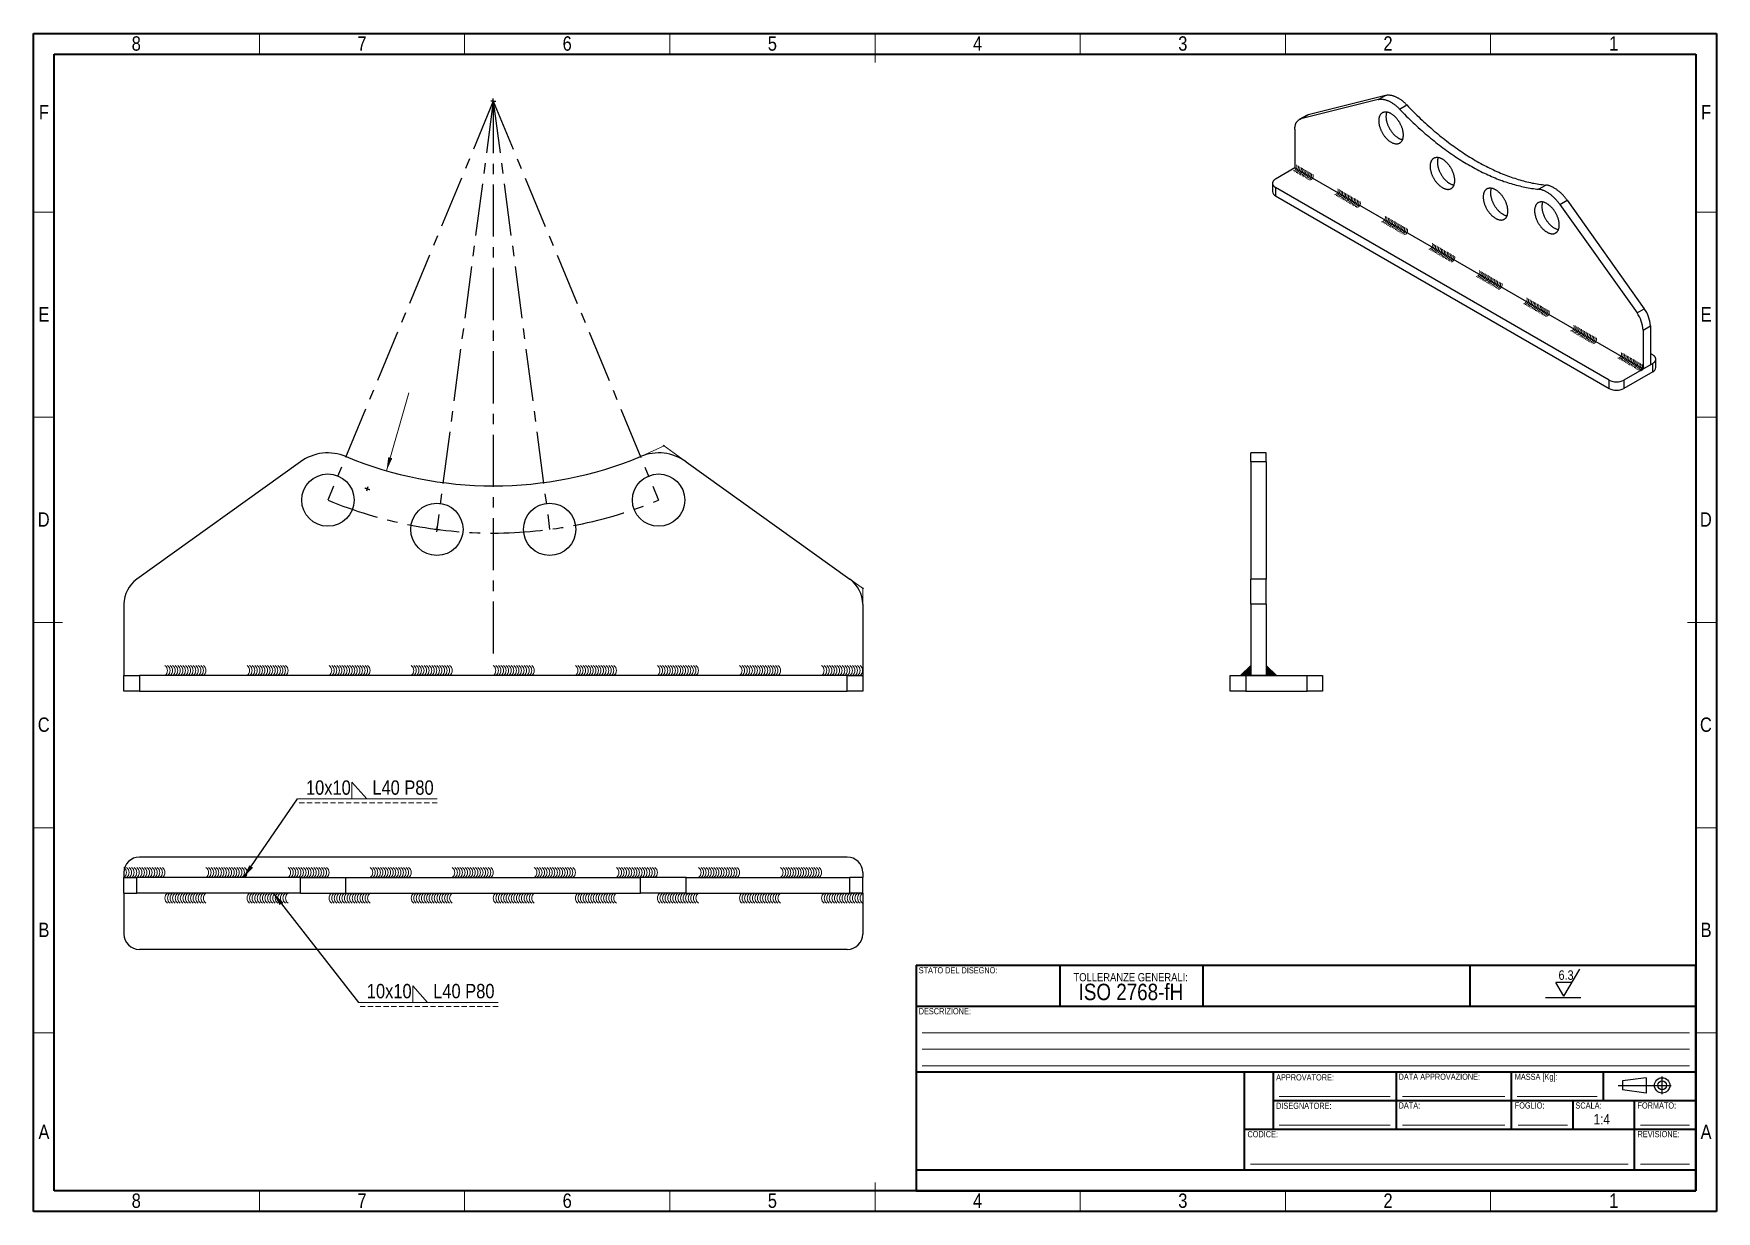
# Model space of a CAD drawing. Header units: millimetres. Extents: x 20 to 1660, y 20 to 1168.
import ezdxf

# ---------------------------------------------------------------- set-up
doc = ezdxf.new("R2010")
doc.units = ezdxf.units.MM
doc.header["$LTSCALE"] = 4
doc.header["$PDSIZE"] = -1
doc.linetypes.add('CENTERX2', pattern=[20.32, 12.7, -2.54, 2.54, -2.54])
doc.linetypes.add('HIDDEN', pattern=[1.905, 1.27, -0.635])
doc.layers.get('0').update_dxf_attribs({"true_color": 0xffffff})
doc.layers.add('ASSI', color=3, linetype='CENTERX2', true_color=0x00ff00)
doc.layers.add('NOTE', color=7, linetype='Continuous', true_color=0xffffff)
doc.layers.add('QUOTE', color=7, linetype='Continuous', lineweight=5, true_color=0xffffff)
doc.styles.get("Standard").update_dxf_attribs({"font": ''})
doc.styles.add('textstyle0', font='')
doc.styles.add('textstyle1', font='')
doc.styles.add('textstyle10', font='')
doc.styles.add('textstyle11', font='')
doc.styles.add('textstyle12', font='')
doc.styles.add('textstyle13', font='')
doc.styles.add('textstyle14', font='')
doc.styles.add('textstyle15', font='')
doc.styles.add('textstyle16', font='')
doc.styles.add('textstyle17', font='')
doc.styles.add('textstyle18', font='')
doc.styles.add('textstyle19', font='')
doc.styles.add('textstyle2', font='')
doc.styles.add('textstyle20', font='')
doc.styles.add('textstyle21', font='')
doc.styles.add('textstyle22', font='')
doc.styles.add('textstyle23', font='')
doc.styles.add('textstyle24', font='')
doc.styles.add('textstyle25', font='')
doc.styles.add('textstyle26', font='')
doc.styles.add('textstyle27', font='')
doc.styles.add('textstyle28', font='')
doc.styles.add('textstyle29', font='')
doc.styles.add('textstyle3', font='')
doc.styles.add('textstyle30', font='')
doc.styles.add('textstyle31', font='')
doc.styles.add('textstyle32', font='')
doc.styles.add('textstyle33', font='')
doc.styles.add('textstyle34', font='')
doc.styles.add('textstyle35', font='')
doc.styles.add('textstyle36', font='')
doc.styles.add('textstyle39', font='')
doc.styles.add('textstyle4', font='')
doc.styles.add('textstyle40', font='')
doc.styles.add('textstyle42', font='')
doc.styles.add('textstyle43', font='')
doc.styles.add('textstyle44', font='')
doc.styles.add('textstyle45', font='')
doc.styles.add('textstyle46', font='')
doc.styles.add('textstyle47', font='')
doc.styles.add('textstyle5', font='')
doc.styles.add('textstyle6', font='')
doc.styles.add('textstyle7', font='')
doc.styles.add('textstyle70', font='')
doc.styles.add('textstyle71', font='')
doc.styles.add('textstyle78', font='')
doc.styles.add('textstyle8', font='')
doc.styles.add('textstyle9', font='')
doc.styles.get('Standard').set_extended_font_data('txt')
doc.styles.get('textstyle0').set_extended_font_data('ARIALN')
doc.styles.get('textstyle1').set_extended_font_data('ARIALN')
doc.styles.get('textstyle10').set_extended_font_data('ARIALN')
doc.styles.get('textstyle11').set_extended_font_data('ARIALN')
doc.styles.get('textstyle12').set_extended_font_data('ARIALN')
doc.styles.get('textstyle13').set_extended_font_data('ARIALN')
doc.styles.get('textstyle14').set_extended_font_data('ARIALN')
doc.styles.get('textstyle15').set_extended_font_data('ARIALN')
doc.styles.get('textstyle16').set_extended_font_data('ARIALN')
doc.styles.get('textstyle17').set_extended_font_data('ARIALN')
doc.styles.get('textstyle18').set_extended_font_data('ARIALN')
doc.styles.get('textstyle19').set_extended_font_data('ARIALN')
doc.styles.get('textstyle2').set_extended_font_data('ARIALN')
doc.styles.get('textstyle20').set_extended_font_data('ARIALN')
doc.styles.get('textstyle21').set_extended_font_data('ARIALN')
doc.styles.get('textstyle22').set_extended_font_data('ARIALN')
doc.styles.get('textstyle23').set_extended_font_data('ARIALN')
doc.styles.get('textstyle24').set_extended_font_data('ARIALN')
doc.styles.get('textstyle25').set_extended_font_data('ARIALN')
doc.styles.get('textstyle26').set_extended_font_data('ARIALN')
doc.styles.get('textstyle27').set_extended_font_data('ARIALN')
doc.styles.get('textstyle28').set_extended_font_data('ARIALN')
doc.styles.get('textstyle29').set_extended_font_data('ARIALN')
doc.styles.get('textstyle3').set_extended_font_data('ARIALN')
doc.styles.get('textstyle30').set_extended_font_data('ARIALN')
doc.styles.get('textstyle31').set_extended_font_data('ARIALN')
doc.styles.get('textstyle32').set_extended_font_data('ARIALN')
doc.styles.get('textstyle33').set_extended_font_data('ARIALN')
doc.styles.get('textstyle34').set_extended_font_data('ARIALN')
doc.styles.get('textstyle35').set_extended_font_data('ARIALN')
doc.styles.get('textstyle36').set_extended_font_data('ARIALN')
doc.styles.get('textstyle39').set_extended_font_data('ARIALN')
doc.styles.get('textstyle4').set_extended_font_data('ARIALN')
doc.styles.get('textstyle40').set_extended_font_data('ARIALN')
doc.styles.get('textstyle42').set_extended_font_data('ARIALN')
doc.styles.get('textstyle43').set_extended_font_data('ARIALN')
doc.styles.get('textstyle44').set_extended_font_data('ARIALN')
doc.styles.get('textstyle45').set_extended_font_data('ARIALN')
doc.styles.get('textstyle46').set_extended_font_data('ARIALN')
doc.styles.get('textstyle47').set_extended_font_data('ARIALN')
doc.styles.get('textstyle5').set_extended_font_data('ARIALN')
doc.styles.get('textstyle6').set_extended_font_data('ARIALN')
doc.styles.get('textstyle7').set_extended_font_data('ARIALN')
doc.styles.get('textstyle70').set_extended_font_data('ARIALN')
doc.styles.get('textstyle71').set_extended_font_data('ARIALN')
doc.styles.get('textstyle78').set_extended_font_data('ARIALN')
doc.styles.get('textstyle8').set_extended_font_data('ARIALN')
doc.styles.get('textstyle9').set_extended_font_data('ARIALN')
doc.dimstyles.get("Standard").update_dxf_attribs({"dimtxt": 14, "dimasz": 13.208, "dimexe": 4, "dimexo": 4, "dimgap": 6.096, "dimtad": 1, "dimtih": 1, "dimtxsty": 'Standard', "dimcen": 2.5, "dimadec": 0, "dimazin": 0, "dimtfac": 1, "dimtmove": 0, "dimatfit": 3, "dimfxl": 1, "dimarcsym": 0})

msp = doc.modelspace()

# ---------------------------------------------------------------- texts
at = {"layer": 'NOTE'}
for s, insert, char_height, attachment_point, style in [('8', (120, 1165.4), 14, 2, 'textstyle21'), ('7', (340, 1165.4), 14, 2, 'textstyle19'), ('6', (540, 1165.4), 14, 2, 'textstyle9'), ('5', (740, 1165.4), 14, 2, 'textstyle7'), ('4', (940, 1165.4), 14, 2, 'textstyle5'), ('3', (1140, 1165.4), 14, 2, 'textstyle3'), ('2', (1340, 1165.4), 14, 2, 'textstyle1'), ('1', (1560, 1165.4), 14, 2, 'textstyle0'), ('F', (30, 1098.4), 14, 2, 'textstyle26'), ('F', (1650, 1098.4), 14, 2, 'textstyle23'), ('E', (30, 901.4), 14, 2, 'textstyle28'), ('E', (1650, 901.4), 14, 2, 'textstyle25'), ('D', (29.8, 701.4), 14, 2, 'textstyle30'), ('D', (1649.8, 701.4), 14, 2, 'textstyle27'), ('C', (29.8, 501.4), 14, 2, 'textstyle32'), ('C', (1649.8, 501.4), 14, 2, 'textstyle29'), ('B', (30, 301.4), 14, 2, 'textstyle34'), ('B', (1650, 301.4), 14, 2, 'textstyle31'), ('STATO DEL DISEGNO:', (882.6, 258), 6, 1, 'textstyle13'), ('DESCRIZIONE:', (882.6, 218.1), 6, 1, 'textstyle12'), ('APPROVATORE:', (1230.9, 153.6), 6, 1, 'textstyle17'), ('DATA APPROVAZIONE:', (1350.3, 154.2), 6, 1, 'textstyle16'), ('MASSA [Kg]:', (1463.5, 154.2), 6, 1, 'textstyle45'), ('DISEGNATORE:', (1230.9, 125.9), 6, 1, 'textstyle15'), ('DATA:', (1350.3, 126.2), 6, 1, 'textstyle14'), ('FOGLIO:', (1463.5, 126.2), 6, 1, 'textstyle18'), ('SCALA:', (1522.7, 126.2), 6, 1, 'textstyle44'), ('1:4', (1548.3, 114.8), 10, 2, 'textstyle46'), ('FORMATO:', (1583.1, 126.2), 6, 1, 'textstyle42'), ('A', (30, 104.4), 14, 2, 'textstyle11'), ('A', (1650, 104.4), 14, 2, 'textstyle33'), ('CODICE:', (1203, 98.2), 6, 1, 'textstyle43'), ('REVISIONE:', (1583.2, 98.3), 6, 1, 'textstyle47'), ('8', (120, 37.4), 14, 2, 'textstyle24'), ('7', (340, 37.4), 14, 2, 'textstyle22'), ('6', (540, 37.4), 14, 2, 'textstyle20'), ('5', (740, 37.4), 14, 2, 'textstyle10'), ('4', (940, 37.4), 14, 2, 'textstyle8'), ('3', (1140, 37.4), 14, 2, 'textstyle6'), ('2', (1340, 37.4), 14, 2, 'textstyle4'), ('1', (1560, 37.4), 14, 2, 'textstyle2')]:
    msp.add_mtext(s, dxfattribs=dict(at, insert=insert, char_height=char_height, attachment_point=attachment_point, style=style))

# ---------------------------------------------------------------- blocks, each defined once
blk = doc.blocks.new('SW_NOTE_0')
at = {"layer": 'NOTE', "color": 0, "attachment_point": 2}
for s, insert, char_height, style in [('TOLLERANZE GENERALI:', (54, 10.3), 8, 'textstyle70'), ('ISO 2768-fH', (54.2, 0), 16, 'textstyle71')]:
    blk.add_mtext(s, dxfattribs=dict(at, insert=insert, char_height=char_height, style=style))
blk = doc.blocks.new('SW_NOTE_0_4')
at = {"layer": 'NOTE', "color": 0}
for p, q in [((5.3, -13.1), (-2.5, 0)), ((13, 0), (-2.5, 0)), ((5.3, -13.1), (20.8, 13.1)), ((-12.6, -14.5), (21.7, -14.5))]:
    blk.add_line(p, q, dxfattribs=at)
at = {"layer": 'NOTE', "color": 0, "insert": (0, 11.9), "char_height": 9.2, "attachment_point": 1, "style": 'textstyle78'}
blk.add_mtext('6.3', dxfattribs=at)
blk = doc.blocks.new('SW_CENTERMARKSYMBOL_0')
at = {"layer": 'ASSI', "color": 0}
for p, q in [((0, 0), (-0.8, -2.4)), ((0, 0), (0.8, 2.4)), ((67.8, -39.5), (67.5, -42)), ((67.8, -39.5), (68.1, -37))]:
    blk.add_line(p, q, dxfattribs=at)
for radius, start, end in [(397.2, 251.6394, 252), (397.2, 252, 252.3606), (420.9, 262.158, 262.4983), (420.9, 262.4983, 262.8387)]:
    blk.add_arc((122.8, 377.8), radius, start, end, dxfattribs=at)
blk = doc.blocks.new('SW_CENTERMARKSYMBOL_1')
at = {"layer": 'ASSI', "color": 0}
for p, q in [((0, 0), (-0.8, -2.4)), ((0, 0), (0.8, 2.4)), ((67.8, -39.5), (67.5, -42)), ((67.8, -39.5), (68.1, -37))]:
    blk.add_line(p, q, dxfattribs=at)
for radius, start, end in [(397.2, 251.6394, 252), (397.2, 252, 252.3606), (420.9, 262.158, 262.4983), (420.9, 262.4983, 262.8387)]:
    blk.add_arc((122.8, 377.8), radius, start, end, dxfattribs=at)
blk = doc.blocks.new('SW_CENTERMARKSYMBOL_2')
at = {"layer": 'ASSI', "color": 0}
for q in [(-2.5, 0), (0, 2.5), (0, -2.5), (2.5, 0)]:
    blk.add_line((0, 0), q, dxfattribs=at)
blk = doc.blocks.new('SW_CENTERMARKSYMBOL_3')
at = {"layer": 'ASSI', "color": 0}
for q in [(-2.5, 0), (0, 2.5), (0, -2.5), (2.5, 0)]:
    blk.add_line((0, 0), q, dxfattribs=at)
blk = doc.blocks.new('SW_SYMBOL_WELD_FILL')
at = {"layer": 'QUOTE', "color": 0}
for p, q in [((400, 0), (400, 3600)), ((400, 3600), (3600, 0)), ((400, 0), (3600, 0))]:
    blk.add_line(p, q, dxfattribs=at)
blk = doc.blocks.new('SW_WELDSYMBOL_0')
at = {"layer": 'QUOTE', "color": 0}
blk.add_line((136.1, 0), (0, 0), dxfattribs=at)
at = {"layer": 'QUOTE', "color": 0, "linetype": 'HIDDEN'}
blk.add_line((136.1, -4), (0, -4), dxfattribs=at)
at = {"layer": 'QUOTE', "color": 0, "xscale": 0.0045117370892019, "yscale": 0.0045117370892019}
blk.add_blockref('SW_SYMBOL_WELD_FILL', (51.1, 0), dxfattribs=at)
at = {"layer": 'QUOTE', "color": 0, "char_height": 14, "attachment_point": 1}
for s, insert, style in [('10x10', (8.1, 18), 'textstyle39'), ('L40 P80', (72.8, 18), 'textstyle40')]:
    blk.add_mtext(s, dxfattribs=dict(at, insert=insert, style=style))
blk = doc.blocks.new('SW_WELDSYMBOL_1')
at = {"layer": 'QUOTE', "color": 0}
blk.add_line((136.1, 0), (0, 0), dxfattribs=at)
at = {"layer": 'QUOTE', "color": 0, "linetype": 'HIDDEN'}
blk.add_line((136.1, -4), (0, -4), dxfattribs=at)
at = {"layer": 'QUOTE', "color": 0, "xscale": 0.0045117370892019, "yscale": 0.0045117370892019}
blk.add_blockref('SW_SYMBOL_WELD_FILL', (51.1, 0), dxfattribs=at)
at = {"layer": 'QUOTE', "color": 0, "char_height": 14, "attachment_point": 1}
for s, insert, style in [('10x10', (8.1, 18), 'textstyle35'), ('L40 P80', (72.8, 18), 'textstyle36')]:
    blk.add_mtext(s, dxfattribs=dict(at, insert=insert, style=style))

# ---------------------------------------------------------------- linework, layer by layer
at = {"color": 7, "linetype": 'Continuous', "lineweight": 35, "true_color": 0xffffff}
for p, q in [((20, 20), (20, 1168)), ((20, 1168), (1660, 1168)), ((1660, 1168), (1660, 20)), ((40, 40), (40, 1148)), ((40, 1148), (1640, 1148)), ((1640, 1148), (1640, 40)), ((880, 260), (1640, 260)), ((880, 260), (880, 40)), ((1020, 260), (1020, 220)), ((1160, 220), (1160, 260)), ((1420, 220), (1420, 260)), ((1640, 40), (1640, 260)), ((880, 220), (1640, 220)), ((880, 156), (1640, 156)), ((1200, 60), (1200, 156)), ((1228, 156), (1228, 100)), ((1348, 156), (1348, 100)), ((1460, 156), (1460, 100)), ((1550, 128), (1550, 156)), ((1228, 128), (1460, 128)), ((1460, 128), (1640, 128)), ((1520, 128), (1520, 100)), ((1580, 128), (1580, 60)), ((1200, 100), (1640, 100)), ((1640, 60), (880, 60)), ((1640, 40), (40, 40)), ((880, 40), (1640, 40)), ((1660, 20), (20, 20))]:
    msp.add_line(p, q, dxfattribs=at)
at = {"color": 7, "linetype": 'Continuous', "lineweight": 18, "true_color": 0xffffff}
for p, q in [((240, 1148), (240, 1168)), ((440, 1148), (440, 1168)), ((640, 1148), (640, 1168)), ((840, 1168), (840, 1140)), ((840, 1148), (840, 1168)), ((1040, 1148), (1040, 1168)), ((1240, 1148), (1240, 1168)), ((1440, 1148), (1440, 1168)), ((40, 994), (20, 994)), ((1640, 994), (1660, 994)), ((40, 794), (20, 794)), ((1640, 794), (1660, 794)), ((20, 594), (48, 594)), ((40, 594), (20, 594)), ((1660, 594), (1632, 594)), ((1640, 594), (1660, 594)), ((40, 394), (20, 394)), ((1640, 394), (1660, 394)), ((40, 194), (20, 194)), ((1640, 194), (1660, 194)), ((240, 40), (240, 20)), ((440, 40), (440, 20)), ((640, 40), (640, 20)), ((840, 20), (840, 48)), ((840, 40), (840, 20)), ((1040, 40), (1040, 20)), ((1240, 40), (1240, 20)), ((1440, 40), (1440, 20))]:
    msp.add_line(p, q, dxfattribs=at)
at = {"color": 7, "linetype": 'Continuous', "lineweight": 25, "true_color": 0xffffff}
for p, q in [((1330.3, 1103.8), (1255.1, 1084.9)), ((1337.4, 1107.8), (1262.2, 1089)), ((1330.3, 1103.8), (1337.4, 1107.8)), ((1260.4, 1088.3), (1253.4, 1084.2)), ((1255.1, 1084.9), (1262.2, 1089)), ((1351.3, 1094.5), (1358.4, 1098.5)), ((1249.2, 1075), (1249.2, 1037.1)), ((1249.2, 1037.1), (1230.4, 1026.2)), ((1249.2, 1037.1), (1588.6, 841.2)), ((1227.4, 1022.2), (1227.4, 1014)), ((1555.6, 830.3), (1230.4, 1018.1)), ((1230.4, 1018.1), (1230.4, 1009.9)), ((1486.6, 1016.4), (1493.7, 1020.4)), ((1230.4, 1009.9), (1555.6, 822.1)), ((1507.5, 1001.5), (1514.6, 1005.6)), ((1507.5, 1001.5), (1582.7, 895.8)), ((1514.6, 1005.6), (1589.8, 899.8)), ((1582.7, 895.8), (1589.8, 899.8)), ((1588.6, 879.1), (1595.7, 883.2)), ((1588.6, 879.1), (1588.6, 841.2)), ((1595.7, 883.2), (1595.7, 845.3)), ((1598.1, 854.8), (1595.7, 856.2)), ((1598.1, 846.6), (1569.8, 830.3)), ((1598.1, 838.5), (1569.8, 822.1)), ((1588.6, 841.2), (1595.7, 845.3)), ((1598.1, 838.5), (1598.1, 846.6)), ((1601, 842.6), (1601, 850.7)), ((1555.6, 822.1), (1555.6, 830.3)), ((1569.8, 830.3), (1569.8, 822.1)), ((1221.3, 759.3), (1206.3, 759.3)), ((1206.3, 750.7), (1206.3, 759.3)), ((1221.3, 750.7), (1221.3, 759.3)), ((280, 750.7), (120.5, 636.2)), ((655.9, 750.7), (815.4, 636.2)), ((1221.3, 750.7), (1206.3, 750.7)), ((1206.3, 750.7), (1206.3, 636.2)), ((1221.3, 750.7), (1221.3, 636.2)), ((1221.3, 636.2), (1206.3, 636.2)), ((1206.3, 611.8), (1206.3, 636.2)), ((1221.3, 611.8), (1221.3, 636.2)), ((108, 611.8), (108, 542.2)), ((828, 611.8), (828, 542.2)), ((1221.3, 611.8), (1206.3, 611.8)), ((1206.3, 611.8), (1206.3, 542.2)), ((1221.3, 611.8), (1221.3, 542.2)), ((108, 527.2), (108, 542.2)), ((108, 542.2), (123, 542.2)), ((123, 542.2), (123, 527.2)), ((813, 542.2), (123, 542.2)), ((813, 527.2), (813, 542.2)), ((813, 542.2), (828, 542.2)), ((828, 542.2), (828, 527.2)), ((1186.3, 527.2), (1186.3, 542.2)), ((1186.3, 542.2), (1201.3, 542.2)), ((1201.3, 542.2), (1201.3, 527.2)), ((1201.3, 542.2), (1261.3, 542.2)), ((1221.3, 542.2), (1206.3, 542.2)), ((1261.3, 527.2), (1261.3, 542.2)), ((1261.3, 542.2), (1276.3, 542.2)), ((1276.3, 542.2), (1276.3, 527.2)), ((123, 527.2), (108, 527.2)), ((123, 527.2), (813, 527.2)), ((828, 527.2), (813, 527.2)), ((1201.3, 527.2), (1186.3, 527.2)), ((1201.3, 527.2), (1261.3, 527.2)), ((1276.3, 527.2), (1261.3, 527.2)), ((813, 365.3), (123, 365.3)), ((108, 350.3), (108, 345.3)), ((108, 330.3), (108, 345.3)), ((108, 345.3), (120.5, 345.3)), ((120.5, 330.3), (120.5, 345.3)), ((280, 345.3), (120.5, 345.3)), ((280, 330.3), (280, 345.3)), ((280, 345.3), (324.4, 345.3)), ((324.4, 330.3), (324.4, 345.3)), ((324.4, 345.3), (611.5, 345.3)), ((611.5, 330.3), (611.5, 345.3)), ((655.9, 345.3), (611.5, 345.3)), ((655.9, 330.3), (655.9, 345.3)), ((655.9, 345.3), (815.4, 345.3)), ((815.4, 330.3), (815.4, 345.3)), ((828, 345.3), (815.4, 345.3)), ((828, 350.3), (828, 345.3)), ((828, 330.3), (828, 345.3)), ((108, 330.3), (120.5, 330.3)), ((108, 330.3), (108, 290.3)), ((280, 330.3), (120.5, 330.3)), ((280, 330.3), (324.4, 330.3)), ((324.4, 330.3), (611.5, 330.3)), ((655.9, 330.3), (611.5, 330.3)), ((655.9, 330.3), (815.4, 330.3)), ((828, 330.3), (815.4, 330.3)), ((828, 330.3), (828, 290.3)), ((813, 275.3), (123, 275.3)), ((1591.5, 150.3), (1568.6, 147.1)), ((1591.5, 150.3), (1591.5, 135.3)), ((1568.6, 147.1), (1568.6, 138.5)), ((1591.5, 135.3), (1568.6, 138.5))]:
    msp.add_line(p, q, dxfattribs=at)
at = {"color": 7, "linetype": 'Continuous', "lineweight": 0, "true_color": 0xffffff}
for p, q in [((612.4, 756.2), (635.2, 766.6)), ((655.1, 751.2), (633.5, 766.7)), ((816.3, 635.6), (828.8, 626.7)), ((828, 612.8), (828, 628.2)), ((1206.3, 552.2), (1196.3, 542.2)), ((1231.3, 542.2), (1221.3, 552.2))]:
    msp.add_line(p, q, dxfattribs=at)
at = {"color": 9, "linetype": 'Continuous', "lineweight": 18, "true_color": 0xbfbfbf}
for p, q in [((886, 194), (1634, 194)), ((886, 178), (1634, 178)), ((886, 162), (1634, 162)), ((1234, 132), (1342, 132)), ((1354, 132), (1454, 132)), ((1466, 132), (1544, 132)), ((1234, 104), (1342, 104)), ((1354, 104), (1454, 104)), ((1466.8, 104), (1514.8, 104)), ((1586, 104), (1634, 104)), ((1206, 66), (1574, 66)), ((1586, 66), (1634, 66))]:
    msp.add_line(p, q, dxfattribs=at)
at = {"color": 7, "linetype": 'Continuous', "lineweight": 25, "true_color": 0xffffff, "flags": 128}
for points in [[(1330.3, 1103.8), (1330.9, 1103.9), (1331.4, 1104), (1331.9, 1104), (1332.4, 1104.1), (1332.9, 1104.1), (1333.5, 1104.1), (1334, 1104.1), (1334.6, 1104.1), (1335.2, 1104), (1335.7, 1103.9), (1336.3, 1103.8), (1336.9, 1103.7), (1337.5, 1103.5), (1338.1, 1103.3), (1338.7, 1103.1), (1339.3, 1102.9), (1339.9, 1102.7), (1340.5, 1102.4), (1341.1, 1102.1), (1341.7, 1101.8), (1342.3, 1101.5), (1342.9, 1101.2), (1343.6, 1100.8), (1344.2, 1100.4), (1344.8, 1100), (1345.4, 1099.6), (1346, 1099.2), (1346.6, 1098.7), (1347.2, 1098.3), (1347.8, 1097.8), (1348.4, 1097.3), (1349, 1096.7), (1349.6, 1096.2), (1350.1, 1095.6), (1350.7, 1095.1), (1351.3, 1094.5)], [(1337.4, 1107.8), (1337.9, 1108), (1338.4, 1108.1), (1339, 1108.1), (1339.5, 1108.2), (1340, 1108.2), (1340.6, 1108.2), (1341.1, 1108.2), (1341.7, 1108.1), (1342.2, 1108.1), (1342.8, 1108), (1343.4, 1107.9), (1344, 1107.7), (1344.6, 1107.6), (1345.2, 1107.4), (1345.8, 1107.2), (1346.4, 1107), (1347, 1106.8), (1347.6, 1106.5), (1348.2, 1106.2), (1348.8, 1105.9), (1349.4, 1105.6), (1350, 1105.3), (1350.6, 1104.9), (1351.2, 1104.5), (1351.8, 1104.1), (1352.5, 1103.7), (1353.1, 1103.3), (1353.7, 1102.8), (1354.3, 1102.3), (1354.9, 1101.8), (1355.5, 1101.3), (1356, 1100.8), (1356.6, 1100.3), (1357.2, 1099.7), (1357.8, 1099.1), (1358.4, 1098.5)], [(1249.2, 1075), (1249.2, 1075.6), (1249.3, 1076.1), (1249.3, 1076.7), (1249.4, 1077.2), (1249.4, 1077.7), (1249.5, 1078.3), (1249.7, 1078.8), (1249.8, 1079.2), (1249.9, 1079.7), (1250.1, 1080.1), (1250.3, 1080.6), (1250.5, 1081), (1250.7, 1081.4), (1250.9, 1081.8), (1251.1, 1082.1), (1251.4, 1082.5), (1251.7, 1082.8), (1252, 1083.1), (1252.3, 1083.4), (1252.6, 1083.6), (1252.9, 1083.9), (1253.2, 1084.1), (1253.6, 1084.3), (1254, 1084.5), (1254.3, 1084.6), (1254.7, 1084.8), (1255.1, 1084.9)], [(1355, 1069.2), (1355, 1069.7), (1355, 1070.3), (1354.9, 1070.8), (1354.9, 1071.4), (1354.8, 1071.9), (1354.7, 1072.5), (1354.6, 1073.1), (1354.5, 1073.6), (1354.3, 1074.2), (1354.2, 1074.8), (1354, 1075.4), (1353.8, 1076), (1353.6, 1076.6), (1353.4, 1077.1), (1353.1, 1077.7), (1352.9, 1078.3), (1352.6, 1078.9), (1352.3, 1079.5), (1352, 1080), (1351.7, 1080.6), (1351.4, 1081.2), (1351.1, 1081.7), (1350.7, 1082.3), (1350.4, 1082.8), (1350, 1083.3), (1349.6, 1083.8), (1349.3, 1084.3), (1348.9, 1084.8), (1348.5, 1085.3), (1348.1, 1085.8), (1347.6, 1086.2), (1347.2, 1086.7), (1346.8, 1087.1), (1346.4, 1087.5), (1345.9, 1087.9), (1345.5, 1088.3), (1345, 1088.6), (1344.6, 1089), (1344.1, 1089.3), (1343.7, 1089.6), (1343.2, 1089.9), (1342.8, 1090.1), (1342.3, 1090.4), (1341.9, 1090.6), (1341.4, 1090.8), (1340.9, 1091), (1340.5, 1091.1), (1340.1, 1091.3), (1339.6, 1091.4), (1339.2, 1091.5), (1338.8, 1091.6), (1338.3, 1091.6), (1337.9, 1091.6), (1337.5, 1091.6), (1337.1, 1091.6), (1336.7, 1091.6), (1336.3, 1091.5), (1336, 1091.4), (1335.6, 1091.3), (1335.2, 1091.2), (1334.9, 1091.1), (1334.6, 1090.9), (1334.2, 1090.7), (1333.9, 1090.5), (1333.6, 1090.3), (1333.4, 1090), (1333.1, 1089.7), (1332.9, 1089.4), (1332.6, 1089.1), (1332.4, 1088.8), (1332.2, 1088.4), (1332, 1088.1), (1331.8, 1087.7), (1331.7, 1087.3), (1331.5, 1086.9), (1331.4, 1086.5), (1331.3, 1086), (1331.2, 1085.5), (1331.1, 1085.1), (1331, 1084.6), (1331, 1084.1), (1331, 1083.6), (1331, 1083.1), (1331, 1082.5), (1331, 1082), (1331, 1081.4), (1331.1, 1080.9), (1331.2, 1080.3), (1331.3, 1079.8), (1331.4, 1079.2), (1331.5, 1078.6), (1331.7, 1078), (1331.8, 1077.4), (1332, 1076.9), (1332.2, 1076.3), (1332.4, 1075.7), (1332.6, 1075.1), (1332.9, 1074.5), (1333.1, 1073.9), (1333.4, 1073.3), (1333.6, 1072.8), (1333.9, 1072.2), (1334.2, 1071.6), (1334.6, 1071.1), (1334.9, 1070.5), (1335.2, 1070), (1335.6, 1069.4), (1336, 1068.9), (1336.3, 1068.4), (1336.7, 1067.9), (1337.1, 1067.4), (1337.5, 1066.9), (1337.9, 1066.5), (1338.3, 1066), (1338.8, 1065.6), (1339.2, 1065.1), (1339.6, 1064.7), (1340.1, 1064.3), (1340.5, 1064), (1340.9, 1063.6), (1341.4, 1063.3), (1341.9, 1063), (1342.3, 1062.7), (1342.8, 1062.4), (1343.2, 1062.1), (1343.7, 1061.9), (1344.1, 1061.6), (1344.6, 1061.4), (1345, 1061.3), (1345.5, 1061.1), (1345.9, 1061), (1346.4, 1060.9), (1346.8, 1060.8), (1347.2, 1060.7), (1347.6, 1060.6), (1348.1, 1060.6), (1348.5, 1060.6), (1348.9, 1060.6), (1349.3, 1060.7), (1349.6, 1060.7), (1350, 1060.8), (1350.4, 1060.9), (1350.7, 1061), (1351.1, 1061.2), (1351.4, 1061.4), (1351.7, 1061.5), (1352, 1061.8), (1352.3, 1062), (1352.6, 1062.2), (1352.9, 1062.5), (1353.1, 1062.8), (1353.4, 1063.1), (1353.6, 1063.4), (1353.8, 1063.8), (1354, 1064.2), (1354.2, 1064.5), (1354.3, 1064.9), (1354.5, 1065.4), (1354.6, 1065.8), (1354.7, 1066.2), (1354.8, 1066.7), (1354.9, 1067.2), (1354.9, 1067.7), (1355, 1068.2), (1355, 1068.7), (1355, 1069.2)], [(1338.8, 1091.6), (1338.7, 1091.4), (1338.6, 1091), (1338.5, 1090.5), (1338.3, 1090.1), (1338.3, 1089.6), (1338.2, 1089.2), (1338.1, 1088.7), (1338.1, 1088.2), (1338, 1087.7), (1338, 1087.1), (1338, 1086.6), (1338.1, 1086.1), (1338.1, 1085.5), (1338.2, 1085), (1338.3, 1084.4), (1338.3, 1083.8), (1338.5, 1083.3), (1338.6, 1082.7), (1338.7, 1082.1), (1338.9, 1081.5), (1339.1, 1080.9), (1339.3, 1080.3), (1339.5, 1079.8), (1339.7, 1079.2), (1339.9, 1078.6), (1340.2, 1078), (1340.4, 1077.4), (1340.7, 1076.8), (1341, 1076.3), (1341.3, 1075.7), (1341.6, 1075.2), (1342, 1074.6), (1342.3, 1074.1), (1342.7, 1073.5), (1343, 1073), (1343.4, 1072.5), (1343.8, 1072), (1344.2, 1071.5), (1344.6, 1071), (1345, 1070.5), (1345.4, 1070.1), (1345.8, 1069.7), (1346.3, 1069.2), (1346.7, 1068.8), (1347.1, 1068.4), (1347.6, 1068.1), (1348, 1067.7), (1348.5, 1067.4), (1348.9, 1067), (1349.4, 1066.7), (1349.8, 1066.5), (1350.3, 1066.2), (1350.7, 1065.9), (1351.2, 1065.7), (1351.6, 1065.5), (1352.1, 1065.3), (1352.5, 1065.2), (1353, 1065), (1353.4, 1064.9), (1353.9, 1064.8), (1354.3, 1064.8)], [(1351.3, 1094.5), (1352.9, 1092.8), (1354.5, 1091.1), (1356.2, 1089.4), (1357.8, 1087.7), (1359.5, 1086.1), (1361.1, 1084.5), (1362.8, 1082.8), (1364.5, 1081.2), (1366.1, 1079.7), (1367.8, 1078.1), (1369.5, 1076.5), (1371.2, 1075), (1372.9, 1073.5), (1374.6, 1072), (1376.3, 1070.5), (1378, 1069), (1379.7, 1067.6), (1381.4, 1066.2), (1383.2, 1064.8), (1384.9, 1063.4), (1386.6, 1062), (1388.3, 1060.6), (1390.1, 1059.3), (1391.8, 1058), (1393.5, 1056.6), (1395.3, 1055.4), (1397, 1054.1), (1398.8, 1052.8), (1400.5, 1051.6), (1402.3, 1050.4), (1404, 1049.2), (1405.8, 1048), (1407.5, 1046.9), (1409.3, 1045.8), (1411, 1044.6), (1412.8, 1043.5), (1414.5, 1042.5), (1416.3, 1041.4), (1418.1, 1040.4), (1419.8, 1039.4), (1421.6, 1038.4), (1423.3, 1037.4), (1425.1, 1036.4), (1426.8, 1035.5), (1428.6, 1034.6), (1430.4, 1033.7), (1432.1, 1032.8), (1433.9, 1032), (1435.6, 1031.2), (1437.4, 1030.3), (1439.1, 1029.6), (1440.8, 1028.8), (1442.6, 1028.1), (1444.3, 1027.3), (1446.1, 1026.6), (1447.8, 1025.9), (1449.5, 1025.3), (1451.3, 1024.7), (1453, 1024), (1454.7, 1023.4), (1456.4, 1022.9), (1458.1, 1022.3), (1459.9, 1021.8), (1461.6, 1021.3), (1463.3, 1020.8), (1465, 1020.3), (1466.7, 1019.9), (1468.4, 1019.5), (1470, 1019.1), (1471.7, 1018.7), (1473.4, 1018.4), (1475.1, 1018), (1476.7, 1017.7), (1478.4, 1017.4), (1480, 1017.2), (1481.7, 1016.9), (1483.3, 1016.7), (1485, 1016.5), (1486.6, 1016.4)], [(1358.4, 1098.5), (1360, 1096.8), (1361.6, 1095.1), (1363.3, 1093.5), (1364.9, 1091.8), (1366.6, 1090.2), (1368.2, 1088.5), (1369.9, 1086.9), (1371.5, 1085.3), (1373.2, 1083.7), (1374.9, 1082.2), (1376.6, 1080.6), (1378.3, 1079.1), (1380, 1077.6), (1381.7, 1076.1), (1383.4, 1074.6), (1385.1, 1073.1), (1386.8, 1071.7), (1388.5, 1070.2), (1390.2, 1068.8), (1391.9, 1067.4), (1393.7, 1066.1), (1395.4, 1064.7), (1397.1, 1063.4), (1398.9, 1062), (1400.6, 1060.7), (1402.4, 1059.4), (1404.1, 1058.2), (1405.8, 1056.9), (1407.6, 1055.7), (1409.3, 1054.5), (1411.1, 1053.3), (1412.8, 1052.1), (1414.6, 1051), (1416.3, 1049.8), (1418.1, 1048.7), (1419.9, 1047.6), (1421.6, 1046.6), (1423.4, 1045.5), (1425.1, 1044.5), (1426.9, 1043.4), (1428.6, 1042.5), (1430.4, 1041.5), (1432.2, 1040.5), (1433.9, 1039.6), (1435.7, 1038.7), (1437.4, 1037.8), (1439.2, 1036.9), (1440.9, 1036.1), (1442.7, 1035.2), (1444.4, 1034.4), (1446.2, 1033.6), (1447.9, 1032.9), (1449.7, 1032.1), (1451.4, 1031.4), (1453.1, 1030.7), (1454.9, 1030), (1456.6, 1029.4), (1458.3, 1028.7), (1460.1, 1028.1), (1461.8, 1027.5), (1463.5, 1027), (1465.2, 1026.4), (1466.9, 1025.9), (1468.6, 1025.4), (1470.3, 1024.9), (1472, 1024.4), (1473.7, 1024), (1475.4, 1023.6), (1477.1, 1023.2), (1478.8, 1022.8), (1480.5, 1022.4), (1482.1, 1022.1), (1483.8, 1021.8), (1485.5, 1021.5), (1487.1, 1021.3), (1488.8, 1021), (1490.4, 1020.8), (1492, 1020.6), (1493.7, 1020.4)], [(1405.1, 1024.8), (1405, 1025.3), (1405, 1025.9), (1405, 1026.4), (1404.9, 1027), (1404.8, 1027.5), (1404.7, 1028.1), (1404.6, 1028.7), (1404.5, 1029.3), (1404.4, 1029.8), (1404.2, 1030.4), (1404, 1031), (1403.8, 1031.6), (1403.6, 1032.2), (1403.4, 1032.8), (1403.2, 1033.4), (1402.9, 1033.9), (1402.6, 1034.5), (1402.4, 1035.1), (1402.1, 1035.7), (1401.8, 1036.2), (1401.4, 1036.8), (1401.1, 1037.3), (1400.8, 1037.9), (1400.4, 1038.4), (1400.1, 1038.9), (1399.7, 1039.5), (1399.3, 1040), (1398.9, 1040.5), (1398.5, 1040.9), (1398.1, 1041.4), (1397.7, 1041.9), (1397.3, 1042.3), (1396.8, 1042.7), (1396.4, 1043.1), (1396, 1043.5), (1395.5, 1043.9), (1395.1, 1044.3), (1394.6, 1044.6), (1394.2, 1044.9), (1393.7, 1045.2), (1393.3, 1045.5), (1392.8, 1045.8), (1392.3, 1046), (1391.9, 1046.2), (1391.4, 1046.4), (1391, 1046.6), (1390.5, 1046.8), (1390.1, 1046.9), (1389.7, 1047), (1389.2, 1047.1), (1388.8, 1047.2), (1388.4, 1047.2), (1388, 1047.3), (1387.6, 1047.3), (1387.2, 1047.2), (1386.8, 1047.2), (1386.4, 1047.1), (1386, 1047.1), (1385.6, 1047), (1385.3, 1046.8), (1384.9, 1046.7), (1384.6, 1046.5), (1384.3, 1046.3), (1384, 1046.1), (1383.7, 1045.9), (1383.4, 1045.6), (1383.1, 1045.4), (1382.9, 1045.1), (1382.7, 1044.8), (1382.4, 1044.4), (1382.2, 1044.1), (1382, 1043.7), (1381.9, 1043.3), (1381.7, 1042.9), (1381.6, 1042.5), (1381.4, 1042.1), (1381.3, 1041.6), (1381.2, 1041.2), (1381.1, 1040.7), (1381.1, 1040.2), (1381, 1039.7), (1381, 1039.2), (1381, 1038.7), (1381, 1038.2), (1381, 1037.6), (1381.1, 1037.1), (1381.1, 1036.5), (1381.2, 1036), (1381.3, 1035.4), (1381.4, 1034.8), (1381.6, 1034.2), (1381.7, 1033.6), (1381.9, 1033.1), (1382, 1032.5), (1382.2, 1031.9), (1382.4, 1031.3), (1382.7, 1030.7), (1382.9, 1030.1), (1383.1, 1029.5), (1383.4, 1029), (1383.7, 1028.4), (1384, 1027.8), (1384.3, 1027.3), (1384.6, 1026.7), (1384.9, 1026.1), (1385.3, 1025.6), (1385.6, 1025.1), (1386, 1024.5), (1386.4, 1024), (1386.8, 1023.5), (1387.2, 1023), (1387.6, 1022.6), (1388, 1022.1), (1388.4, 1021.6), (1388.8, 1021.2), (1389.2, 1020.8), (1389.7, 1020.4), (1390.1, 1020), (1390.5, 1019.6), (1391, 1019.2), (1391.4, 1018.9), (1391.9, 1018.6), (1392.3, 1018.3), (1392.8, 1018), (1393.3, 1017.7), (1393.7, 1017.5), (1394.2, 1017.3), (1394.6, 1017.1), (1395.1, 1016.9), (1395.5, 1016.7), (1396, 1016.6), (1396.4, 1016.5), (1396.8, 1016.4), (1397.3, 1016.3), (1397.7, 1016.3), (1398.1, 1016.2), (1398.5, 1016.2), (1398.9, 1016.2), (1399.3, 1016.3), (1399.7, 1016.3), (1400.1, 1016.4), (1400.4, 1016.5), (1400.8, 1016.7), (1401.1, 1016.8), (1401.4, 1017), (1401.8, 1017.2), (1402.1, 1017.4), (1402.4, 1017.6), (1402.6, 1017.9), (1402.9, 1018.1), (1403.2, 1018.4), (1403.4, 1018.7), (1403.6, 1019.1), (1403.8, 1019.4), (1404, 1019.8), (1404.2, 1020.2), (1404.4, 1020.6), (1404.5, 1021), (1404.6, 1021.4), (1404.7, 1021.9), (1404.8, 1022.3), (1404.9, 1022.8), (1405, 1023.3), (1405, 1023.8), (1405, 1024.3), (1405.1, 1024.8)], [(1388.8, 1047.2), (1388.8, 1047), (1388.6, 1046.6), (1388.5, 1046.2), (1388.4, 1045.7), (1388.3, 1045.3), (1388.2, 1044.8), (1388.2, 1044.3), (1388.1, 1043.8), (1388.1, 1043.3), (1388.1, 1042.8), (1388.1, 1042.2), (1388.1, 1041.7), (1388.2, 1041.2), (1388.2, 1040.6), (1388.3, 1040), (1388.4, 1039.5), (1388.5, 1038.9), (1388.6, 1038.3), (1388.8, 1037.7), (1388.9, 1037.1), (1389.1, 1036.6), (1389.3, 1036), (1389.5, 1035.4), (1389.7, 1034.8), (1390, 1034.2), (1390.2, 1033.6), (1390.5, 1033.1), (1390.8, 1032.5), (1391.1, 1031.9), (1391.4, 1031.3), (1391.7, 1030.8), (1392, 1030.2), (1392.4, 1029.7), (1392.7, 1029.2), (1393.1, 1028.6), (1393.4, 1028.1), (1393.8, 1027.6), (1394.2, 1027.1), (1394.6, 1026.6), (1395, 1026.2), (1395.4, 1025.7), (1395.9, 1025.3), (1396.3, 1024.9), (1396.7, 1024.4), (1397.2, 1024.1), (1397.6, 1023.7), (1398.1, 1023.3), (1398.5, 1023), (1399, 1022.7), (1399.4, 1022.4), (1399.9, 1022.1), (1400.3, 1021.8), (1400.8, 1021.6), (1401.2, 1021.4), (1401.7, 1021.2), (1402.1, 1021), (1402.6, 1020.8), (1403, 1020.7), (1403.5, 1020.6), (1403.9, 1020.5), (1404.3, 1020.4)], [(1230.4, 1026.2), (1230, 1026), (1229.7, 1025.8), (1229.4, 1025.6), (1229.1, 1025.3), (1228.8, 1025.1), (1228.6, 1024.8), (1228.4, 1024.6), (1228.2, 1024.3), (1228, 1024), (1227.8, 1023.8), (1227.7, 1023.5), (1227.6, 1023.2), (1227.5, 1022.9), (1227.5, 1022.6), (1227.4, 1022.3), (1227.4, 1022), (1227.5, 1021.7), (1227.5, 1021.4), (1227.6, 1021.1), (1227.7, 1020.9), (1227.8, 1020.6), (1228, 1020.3), (1228.2, 1020), (1228.4, 1019.8), (1228.6, 1019.5), (1228.8, 1019.2), (1229.1, 1019), (1229.4, 1018.7), (1229.7, 1018.5), (1230, 1018.3), (1230.4, 1018.1)], [(1456.9, 994.9), (1456.9, 995.4), (1456.8, 996), (1456.8, 996.5), (1456.7, 997.1), (1456.6, 997.6), (1456.6, 998.2), (1456.4, 998.8), (1456.3, 999.4), (1456.2, 999.9), (1456, 1000.5), (1455.8, 1001.1), (1455.6, 1001.7), (1455.4, 1002.3), (1455.2, 1002.9), (1455, 1003.5), (1454.7, 1004), (1454.5, 1004.6), (1454.2, 1005.2), (1453.9, 1005.8), (1453.6, 1006.3), (1453.3, 1006.9), (1452.9, 1007.4), (1452.6, 1008), (1452.2, 1008.5), (1451.9, 1009), (1451.5, 1009.6), (1451.1, 1010.1), (1450.7, 1010.6), (1450.3, 1011), (1449.9, 1011.5), (1449.5, 1012), (1449.1, 1012.4), (1448.6, 1012.8), (1448.2, 1013.2), (1447.8, 1013.6), (1447.3, 1014), (1446.9, 1014.3), (1446.4, 1014.7), (1446, 1015), (1445.5, 1015.3), (1445.1, 1015.6), (1444.6, 1015.8), (1444.2, 1016.1), (1443.7, 1016.3), (1443.3, 1016.5), (1442.8, 1016.7), (1442.4, 1016.9), (1441.9, 1017), (1441.5, 1017.1), (1441, 1017.2), (1440.6, 1017.3), (1440.2, 1017.3), (1439.8, 1017.4), (1439.4, 1017.4), (1439, 1017.3), (1438.6, 1017.3), (1438.2, 1017.2), (1437.8, 1017.2), (1437.4, 1017.1), (1437.1, 1016.9), (1436.8, 1016.8), (1436.4, 1016.6), (1436.1, 1016.4), (1435.8, 1016.2), (1435.5, 1016), (1435.2, 1015.7), (1435, 1015.4), (1434.7, 1015.2), (1434.5, 1014.8), (1434.2, 1014.5), (1434, 1014.2), (1433.8, 1013.8), (1433.7, 1013.4), (1433.5, 1013), (1433.4, 1012.6), (1433.2, 1012.2), (1433.1, 1011.7), (1433, 1011.3), (1433, 1010.8), (1432.9, 1010.3), (1432.9, 1009.8), (1432.8, 1009.3), (1432.8, 1008.8), (1432.8, 1008.2), (1432.9, 1007.7), (1432.9, 1007.2), (1433, 1006.6), (1433, 1006), (1433.1, 1005.5), (1433.2, 1004.9), (1433.4, 1004.3), (1433.5, 1003.7), (1433.7, 1003.2), (1433.8, 1002.6), (1434, 1002), (1434.2, 1001.4), (1434.5, 1000.8), (1434.7, 1000.2), (1435, 999.6), (1435.2, 999.1), (1435.5, 998.5), (1435.8, 997.9), (1436.1, 997.3), (1436.4, 996.8), (1436.8, 996.2), (1437.1, 995.7), (1437.4, 995.2), (1437.8, 994.6), (1438.2, 994.1), (1438.6, 993.6), (1439, 993.1), (1439.4, 992.6), (1439.8, 992.2), (1440.2, 991.7), (1440.6, 991.3), (1441, 990.9), (1441.5, 990.5), (1441.9, 990.1), (1442.4, 989.7), (1442.8, 989.3), (1443.3, 989), (1443.7, 988.7), (1444.2, 988.4), (1444.6, 988.1), (1445.1, 987.8), (1445.5, 987.6), (1446, 987.4), (1446.4, 987.2), (1446.9, 987), (1447.3, 986.8), (1447.8, 986.7), (1448.2, 986.6), (1448.6, 986.5), (1449.1, 986.4), (1449.5, 986.4), (1449.9, 986.3), (1450.3, 986.3), (1450.7, 986.3), (1451.1, 986.4), (1451.5, 986.4), (1451.9, 986.5), (1452.2, 986.6), (1452.6, 986.8), (1452.9, 986.9), (1453.3, 987.1), (1453.6, 987.3), (1453.9, 987.5), (1454.2, 987.7), (1454.5, 988), (1454.7, 988.2), (1455, 988.5), (1455.2, 988.8), (1455.4, 989.2), (1455.6, 989.5), (1455.8, 989.9), (1456, 990.3), (1456.2, 990.7), (1456.3, 991.1), (1456.4, 991.5), (1456.6, 992), (1456.6, 992.4), (1456.7, 992.9), (1456.8, 993.4), (1456.8, 993.9), (1456.9, 994.4), (1456.9, 994.9)], [(1440.6, 1017.3), (1440.6, 1017.1), (1440.4, 1016.7), (1440.3, 1016.3), (1440.2, 1015.8), (1440.1, 1015.3), (1440, 1014.9), (1440, 1014.4), (1439.9, 1013.9), (1439.9, 1013.4), (1439.9, 1012.9), (1439.9, 1012.3), (1439.9, 1011.8), (1440, 1011.2), (1440, 1010.7), (1440.1, 1010.1), (1440.2, 1009.6), (1440.3, 1009), (1440.4, 1008.4), (1440.6, 1007.8), (1440.7, 1007.2), (1440.9, 1006.7), (1441.1, 1006.1), (1441.3, 1005.5), (1441.5, 1004.9), (1441.8, 1004.3), (1442, 1003.7), (1442.3, 1003.1), (1442.6, 1002.6), (1442.9, 1002), (1443.2, 1001.4), (1443.5, 1000.9), (1443.8, 1000.3), (1444.2, 999.8), (1444.5, 999.2), (1444.9, 998.7), (1445.3, 998.2), (1445.6, 997.7), (1446, 997.2), (1446.4, 996.7), (1446.8, 996.3), (1447.3, 995.8), (1447.7, 995.4), (1448.1, 994.9), (1448.5, 994.5), (1449, 994.1), (1449.4, 993.8), (1449.9, 993.4), (1450.3, 993.1), (1450.8, 992.8), (1451.2, 992.5), (1451.7, 992.2), (1452.1, 991.9), (1452.6, 991.7), (1453, 991.4), (1453.5, 991.2), (1453.9, 991.1), (1454.4, 990.9), (1454.8, 990.8), (1455.3, 990.7), (1455.7, 990.6), (1456.1, 990.5)], [(1514.6, 1005.6), (1514.1, 1006.3), (1513.6, 1006.9), (1513.1, 1007.6), (1512.5, 1008.3), (1512, 1008.9), (1511.4, 1009.5), (1510.9, 1010.2), (1510.3, 1010.8), (1509.8, 1011.4), (1509.2, 1011.9), (1508.6, 1012.5), (1508, 1013), (1507.4, 1013.6), (1506.8, 1014.1), (1506.2, 1014.6), (1505.6, 1015.1), (1505, 1015.5), (1504.4, 1016), (1503.8, 1016.4), (1503.2, 1016.8), (1502.6, 1017.2), (1502, 1017.5), (1501.4, 1017.9), (1500.8, 1018.2), (1500.2, 1018.5), (1499.6, 1018.8), (1498.9, 1019), (1498.3, 1019.3), (1497.7, 1019.5), (1497.1, 1019.7), (1496.6, 1019.9), (1496, 1020), (1495.4, 1020.2), (1494.8, 1020.3), (1494.2, 1020.4), (1493.7, 1020.4)], [(1506.9, 981.5), (1506.9, 982), (1506.9, 982.6), (1506.8, 983.1), (1506.8, 983.7), (1506.7, 984.2), (1506.6, 984.8), (1506.5, 985.4), (1506.4, 985.9), (1506.2, 986.5), (1506.1, 987.1), (1505.9, 987.7), (1505.7, 988.3), (1505.5, 988.9), (1505.3, 989.5), (1505, 990), (1504.8, 990.6), (1504.5, 991.2), (1504.2, 991.8), (1503.9, 992.4), (1503.6, 992.9), (1503.3, 993.5), (1503, 994), (1502.6, 994.6), (1502.3, 995.1), (1501.9, 995.6), (1501.5, 996.2), (1501.2, 996.7), (1500.8, 997.1), (1500.4, 997.6), (1500, 998.1), (1499.5, 998.5), (1499.1, 999), (1498.7, 999.4), (1498.2, 999.8), (1497.8, 1000.2), (1497.4, 1000.6), (1496.9, 1000.9), (1496.5, 1001.3), (1496, 1001.6), (1495.6, 1001.9), (1495.1, 1002.2), (1494.7, 1002.4), (1494.2, 1002.7), (1493.7, 1002.9), (1493.3, 1003.1), (1492.8, 1003.3), (1492.4, 1003.4), (1492, 1003.6), (1491.5, 1003.7), (1491.1, 1003.8), (1490.7, 1003.9), (1490.2, 1003.9), (1489.8, 1003.9), (1489.4, 1004), (1489, 1003.9), (1488.6, 1003.9), (1488.2, 1003.8), (1487.9, 1003.8), (1487.5, 1003.6), (1487.1, 1003.5), (1486.8, 1003.4), (1486.5, 1003.2), (1486.1, 1003), (1485.8, 1002.8), (1485.5, 1002.6), (1485.3, 1002.3), (1485, 1002), (1484.7, 1001.7), (1484.5, 1001.4), (1484.3, 1001.1), (1484.1, 1000.8), (1483.9, 1000.4), (1483.7, 1000), (1483.6, 999.6), (1483.4, 999.2), (1483.3, 998.8), (1483.2, 998.3), (1483.1, 997.9), (1483, 997.4), (1482.9, 996.9), (1482.9, 996.4), (1482.9, 995.9), (1482.9, 995.4), (1482.9, 994.8), (1482.9, 994.3), (1482.9, 993.8), (1483, 993.2), (1483.1, 992.6), (1483.2, 992.1), (1483.3, 991.5), (1483.4, 990.9), (1483.6, 990.3), (1483.7, 989.8), (1483.9, 989.2), (1484.1, 988.6), (1484.3, 988), (1484.5, 987.4), (1484.7, 986.8), (1485, 986.2), (1485.3, 985.7), (1485.5, 985.1), (1485.8, 984.5), (1486.1, 983.9), (1486.5, 983.4), (1486.8, 982.8), (1487.1, 982.3), (1487.5, 981.8), (1487.9, 981.2), (1488.2, 980.7), (1488.6, 980.2), (1489, 979.7), (1489.4, 979.2), (1489.8, 978.8), (1490.2, 978.3), (1490.7, 977.9), (1491.1, 977.5), (1491.5, 977.1), (1492, 976.7), (1492.4, 976.3), (1492.8, 975.9), (1493.3, 975.6), (1493.7, 975.3), (1494.2, 975), (1494.7, 974.7), (1495.1, 974.4), (1495.6, 974.2), (1496, 974), (1496.5, 973.8), (1496.9, 973.6), (1497.4, 973.4), (1497.8, 973.3), (1498.2, 973.2), (1498.7, 973.1), (1499.1, 973), (1499.5, 972.9), (1500, 972.9), (1500.4, 972.9), (1500.8, 972.9), (1501.2, 973), (1501.5, 973), (1501.9, 973.1), (1502.3, 973.2), (1502.6, 973.3), (1503, 973.5), (1503.3, 973.7), (1503.6, 973.9), (1503.9, 974.1), (1504.2, 974.3), (1504.5, 974.6), (1504.8, 974.8), (1505, 975.1), (1505.3, 975.4), (1505.5, 975.8), (1505.7, 976.1), (1505.9, 976.5), (1506.1, 976.9), (1506.2, 977.3), (1506.4, 977.7), (1506.5, 978.1), (1506.6, 978.5), (1506.7, 979), (1506.8, 979.5), (1506.8, 980), (1506.9, 980.5), (1506.9, 981), (1506.9, 981.5)], [(1507.5, 1001.5), (1507, 1002.2), (1506.5, 1002.9), (1506, 1003.5), (1505.5, 1004.2), (1504.9, 1004.8), (1504.4, 1005.5), (1503.8, 1006.1), (1503.3, 1006.7), (1502.7, 1007.3), (1502.1, 1007.9), (1501.5, 1008.4), (1501, 1009), (1500.4, 1009.5), (1499.8, 1010), (1499.2, 1010.5), (1498.6, 1011), (1498, 1011.4), (1497.4, 1011.9), (1496.8, 1012.3), (1496.1, 1012.7), (1495.5, 1013.1), (1494.9, 1013.4), (1494.3, 1013.8), (1493.7, 1014.1), (1493.1, 1014.4), (1492.5, 1014.7), (1491.9, 1015), (1491.3, 1015.2), (1490.7, 1015.4), (1490.1, 1015.6), (1489.5, 1015.8), (1488.9, 1016), (1488.3, 1016.1), (1487.7, 1016.2), (1487.2, 1016.3), (1486.6, 1016.4)], [(1490.7, 1003.9), (1490.6, 1003.7), (1490.5, 1003.3), (1490.4, 1002.8), (1490.2, 1002.4), (1490.1, 1001.9), (1490.1, 1001.5), (1490, 1001), (1490, 1000.5), (1489.9, 1000), (1489.9, 999.5), (1489.9, 998.9), (1490, 998.4), (1490, 997.8), (1490.1, 997.3), (1490.1, 996.7), (1490.2, 996.2), (1490.4, 995.6), (1490.5, 995), (1490.6, 994.4), (1490.8, 993.8), (1491, 993.2), (1491.2, 992.7), (1491.4, 992.1), (1491.6, 991.5), (1491.8, 990.9), (1492.1, 990.3), (1492.3, 989.7), (1492.6, 989.2), (1492.9, 988.6), (1493.2, 988), (1493.5, 987.5), (1493.9, 986.9), (1494.2, 986.4), (1494.6, 985.8), (1494.9, 985.3), (1495.3, 984.8), (1495.7, 984.3), (1496.1, 983.8), (1496.5, 983.3), (1496.9, 982.9), (1497.3, 982.4), (1497.7, 982), (1498.2, 981.5), (1498.6, 981.1), (1499, 980.7), (1499.5, 980.4), (1499.9, 980), (1500.4, 979.7), (1500.8, 979.4), (1501.3, 979), (1501.7, 978.8), (1502.2, 978.5), (1502.6, 978.3), (1503.1, 978), (1503.5, 977.8), (1504, 977.7), (1504.4, 977.5), (1504.9, 977.4), (1505.3, 977.2), (1505.8, 977.2), (1506.1, 977.1)], [(1598.1, 846.6), (1598.4, 846.9), (1598.7, 847.1), (1599.1, 847.3), (1599.3, 847.5), (1599.6, 847.8), (1599.9, 848), (1600.1, 848.3), (1600.3, 848.6), (1600.5, 848.9), (1600.6, 849.1), (1600.7, 849.4), (1600.8, 849.7), (1600.9, 850), (1601, 850.3), (1601, 850.6), (1601, 850.9), (1601, 851.2), (1600.9, 851.5), (1600.8, 851.7), (1600.7, 852), (1600.6, 852.3), (1600.5, 852.6), (1600.3, 852.9), (1600.1, 853.1), (1599.9, 853.4), (1599.6, 853.6), (1599.3, 853.9), (1599.1, 854.1), (1598.7, 854.4), (1598.4, 854.6), (1598.1, 854.8)]]:
    msp.add_lwpolyline(points, dxfattribs=at)
at = {"color": 7, "linetype": 'Continuous', "lineweight": 25, "true_color": 0xffffff}
for centre, radius in [((306.8, 713.3), 25.5), ((629.1, 713.3), 25.5), ((413, 684.8), 25.5), ((522.9, 684.8), 25.5), ((1607.2, 142.8), 7.48), ((1607.2, 142.8), 4.32)]:
    msp.add_circle(centre, radius, dxfattribs=at)
for centre, radius, start, end in [((1263.8, 1082.3), 6.83, 103.9687, 119.9119), ((1232.4, 1014.5), 5, 185.5173, 245.8029), ((1558.4, 877.8), 30.2, 2.4703, 36.4949), ((1565.5, 881.9), 30.2, 2.4703, 36.4949), ((1596, 843), 5, 294.1971, 354.4827), ((1562.7, 843.9), 15.4, 242.5741, 297.4259), ((1562.7, 835.8), 15.4, 242.5741, 297.4259), ((306.8, 713.3), 46, 67.5, 125.6503), ((468, 1102.2), 375, 247.5, 292.5), ((629.1, 713.3), 46, 54.3497, 112.5), ((138, 611.8), 30, 125.6503, 180), ((798, 611.8), 30, 0, 54.3497), ((123, 350.3), 15, 90, 180), ((813, 350.3), 15, 0, 90), ((123, 290.3), 15, 180, 270), ((813, 290.3), 15, 270, 0)]:
    msp.add_arc(centre, radius, start, end, dxfattribs=at)
at = {"color": 7, "linetype": 'Continuous', "lineweight": 0, "true_color": 0xffffff}
for centre, radius, start, end in [((1247.1, 1038.4), 4.18, 277.0388, 22.9665), ((1248.5, 1037.6), 4.18, 277.0388, 22.9665), ((1249.9, 1036.7), 4.18, 277.0388, 22.9665), ((1251.4, 1035.9), 4.18, 277.0388, 22.9665), ((1252.8, 1035.1), 4.18, 277.0388, 22.9665), ((1254.2, 1034.2), 4.18, 277.0388, 22.9665), ((1255.7, 1033.4), 4.18, 277.0388, 22.9665), ((1257.1, 1032.6), 4.18, 277.0388, 22.9665), ((1258.6, 1031.7), 4.18, 277.0388, 22.9665), ((1260, 1030.9), 4.18, 277.0388, 22.9665), ((1261.4, 1030.1), 4.18, 277.0388, 22.9665), ((1262.9, 1029.3), 4.18, 277.0388, 22.9665), ((1287.3, 1015.1), 4.18, 277.0388, 22.9665), ((1288.8, 1014.3), 4.18, 277.0388, 22.9665), ((1290.2, 1013.5), 4.18, 277.0388, 22.9665), ((1291.6, 1012.7), 4.18, 277.0388, 22.9665), ((1293.1, 1011.8), 4.18, 277.0388, 22.9665), ((1294.5, 1011), 4.18, 277.0388, 22.9665), ((1295.9, 1010.2), 4.18, 277.0388, 22.9665), ((1297.4, 1009.3), 4.18, 277.0388, 22.9665), ((1298.8, 1008.5), 4.18, 277.0388, 22.9665), ((1300.3, 1007.7), 4.18, 277.0388, 22.9665), ((1301.7, 1006.8), 4.18, 277.0388, 22.9665), ((1303.1, 1006), 4.18, 277.0388, 22.9665), ((1304.6, 1005.2), 4.18, 277.0388, 22.9665), ((1306, 1004.4), 4.18, 277.0388, 22.9665), ((1307.5, 1003.5), 4.18, 277.0388, 22.9665), ((1308.9, 1002.7), 4.18, 277.0388, 22.9665), ((1333.3, 988.6), 4.18, 277.0388, 22.9665), ((1334.8, 987.7), 4.18, 277.0388, 22.9665), ((1336.2, 986.9), 4.18, 277.0388, 22.9665), ((1337.7, 986.1), 4.18, 277.0388, 22.9665), ((1339.1, 985.3), 4.18, 277.0388, 22.9665), ((1340.5, 984.4), 4.18, 277.0388, 22.9665), ((1342, 983.6), 4.18, 277.0388, 22.9665), ((1343.4, 982.8), 4.18, 277.0388, 22.9665), ((1344.8, 981.9), 4.18, 277.0388, 22.9665), ((1346.3, 981.1), 4.18, 277.0388, 22.9665), ((1347.7, 980.3), 4.18, 277.0388, 22.9665), ((1349.2, 979.4), 4.18, 277.0388, 22.9665), ((1350.6, 978.6), 4.18, 277.0388, 22.9665), ((1352, 977.8), 4.18, 277.0388, 22.9665), ((1353.5, 977), 4.18, 277.0388, 22.9665), ((1354.9, 976.1), 4.18, 277.0388, 22.9665), ((1379.4, 962), 4.18, 277.0388, 22.9665), ((1380.8, 961.2), 4.18, 277.0388, 22.9665), ((1382.2, 960.3), 4.18, 277.0388, 22.9665), ((1383.7, 959.5), 4.18, 277.0388, 22.9665), ((1385.1, 958.7), 4.18, 277.0388, 22.9665), ((1386.6, 957.9), 4.18, 277.0388, 22.9665), ((1388, 957), 4.18, 277.0388, 22.9665), ((1389.4, 956.2), 4.18, 277.0388, 22.9665), ((1390.9, 955.4), 4.18, 277.0388, 22.9665), ((1392.3, 954.5), 4.18, 277.0388, 22.9665), ((1393.7, 953.7), 4.18, 277.0388, 22.9665), ((1395.2, 952.9), 4.18, 277.0388, 22.9665), ((1396.6, 952), 4.18, 277.0388, 22.9665), ((1398.1, 951.2), 4.18, 277.0388, 22.9665), ((1399.5, 950.4), 4.18, 277.0388, 22.9665), ((1400.9, 949.6), 4.18, 277.0388, 22.9665), ((1425.4, 935.4), 4.18, 277.0388, 22.9665), ((1426.8, 934.6), 4.18, 277.0388, 22.9665), ((1428.3, 933.8), 4.18, 277.0388, 22.9665), ((1429.7, 933), 4.18, 277.0388, 22.9665), ((1431.1, 932.1), 4.18, 277.0388, 22.9665), ((1432.6, 931.3), 4.18, 277.0388, 22.9665), ((1434, 930.5), 4.18, 277.0388, 22.9665), ((1435.5, 929.6), 4.18, 277.0388, 22.9665), ((1436.9, 928.8), 4.18, 277.0388, 22.9665), ((1438.3, 928), 4.18, 277.0388, 22.9665), ((1439.8, 927.1), 4.18, 277.0388, 22.9665), ((1441.2, 926.3), 4.18, 277.0388, 22.9665), ((1442.6, 925.5), 4.18, 277.0388, 22.9665), ((1444.1, 924.6), 4.18, 277.0388, 22.9665), ((1445.5, 923.8), 4.18, 277.0388, 22.9665), ((1447, 923), 4.18, 277.0388, 22.9665), ((1471.4, 908.9), 4.18, 277.0388, 22.9665), ((1472.8, 908), 4.18, 277.0388, 22.9665), ((1474.3, 907.2), 4.18, 277.0388, 22.9665), ((1475.7, 906.4), 4.18, 277.0388, 22.9665), ((1477.2, 905.6), 4.18, 277.0388, 22.9665), ((1478.6, 904.7), 4.18, 277.0388, 22.9665), ((1480, 903.9), 4.18, 277.0388, 22.9665), ((1481.5, 903.1), 4.18, 277.0388, 22.9665), ((1482.9, 902.2), 4.18, 277.0388, 22.9665), ((1484.4, 901.4), 4.18, 277.0388, 22.9665), ((1485.8, 900.6), 4.18, 277.0388, 22.9665), ((1487.2, 899.7), 4.18, 277.0388, 22.9665), ((1488.7, 898.9), 4.18, 277.0388, 22.9665), ((1490.1, 898.1), 4.18, 277.0388, 22.9665), ((1491.5, 897.2), 4.18, 277.0388, 22.9665), ((1493, 896.4), 4.18, 277.0388, 22.9665), ((1517.4, 882.3), 4.18, 277.0388, 22.9665), ((1518.9, 881.5), 4.18, 277.0388, 22.9665), ((1520.3, 880.6), 4.18, 277.0388, 22.9665), ((1521.7, 879.8), 4.18, 277.0388, 22.9665), ((1523.2, 879), 4.18, 277.0388, 22.9665), ((1524.6, 878.2), 4.18, 277.0388, 22.9665), ((1526.1, 877.3), 4.18, 277.0388, 22.9665), ((1527.5, 876.5), 4.18, 277.0388, 22.9665), ((1528.9, 875.7), 4.18, 277.0388, 22.9665), ((1530.4, 874.8), 4.18, 277.0388, 22.9665), ((1531.8, 874), 4.18, 277.0388, 22.9665), ((1533.2, 873.2), 4.18, 277.0388, 22.9665), ((1534.7, 872.3), 4.18, 277.0388, 22.9665), ((1536.1, 871.5), 4.18, 277.0388, 22.9665), ((1537.6, 870.7), 4.18, 277.0388, 22.9665), ((1539, 869.9), 4.18, 277.0388, 22.9665), ((1563.5, 855.7), 4.18, 277.0388, 22.9665), ((1564.9, 854.9), 4.18, 277.0388, 22.9665), ((1566.3, 854.1), 4.18, 277.0388, 22.9665), ((1567.8, 853.2), 4.18, 277.0388, 22.9665), ((1569.2, 852.4), 4.18, 277.0388, 22.9665), ((1570.6, 851.6), 4.18, 277.0388, 22.9665), ((1572.1, 850.8), 4.18, 277.0388, 22.9665), ((1573.5, 849.9), 4.18, 277.0388, 22.9665), ((1575, 849.1), 4.18, 277.0388, 22.9665), ((1576.4, 848.3), 4.18, 277.0388, 22.9665), ((1577.8, 847.4), 4.18, 277.0388, 22.9665), ((1579.3, 846.6), 4.18, 277.0388, 22.9665), ((1580.7, 845.8), 4.18, 277.0388, 22.9665), ((1582.1, 844.9), 4.18, 277.0388, 22.9665), ((1583.6, 844.1), 4.18, 277.0388, 22.9665), ((1585, 843.3), 4.18, 277.0388, 22.9665), ((144.2, 547.2), 6.25, 306.8699, 53.1301), ((146.7, 547.2), 6.25, 306.8699, 53.1301), ((149.2, 547.2), 6.25, 306.8699, 53.1301), ((151.7, 547.2), 6.25, 306.8699, 53.1301), ((154.2, 547.2), 6.25, 306.8699, 53.1301), ((156.7, 547.2), 6.25, 306.8699, 53.1301), ((159.2, 547.2), 6.25, 306.8699, 53.1301), ((161.7, 547.2), 6.25, 306.8699, 53.1301), ((164.2, 547.2), 6.25, 306.8699, 53.1301), ((166.7, 547.2), 6.25, 306.8699, 53.1301), ((169.2, 547.2), 6.25, 306.8699, 53.1301), ((171.7, 547.2), 6.25, 306.8699, 53.1301), ((174.2, 547.2), 6.25, 306.8699, 53.1301), ((176.7, 547.2), 6.25, 306.8699, 53.1301), ((179.2, 547.2), 6.25, 306.8699, 53.1301), ((181.7, 547.2), 6.25, 306.8699, 53.1301), ((224.2, 547.2), 6.25, 306.8699, 53.1301), ((226.7, 547.2), 6.25, 306.8699, 53.1301), ((229.2, 547.2), 6.25, 306.8699, 53.1301), ((231.7, 547.2), 6.25, 306.8699, 53.1301), ((234.2, 547.2), 6.25, 306.8699, 53.1301), ((236.7, 547.2), 6.25, 306.8699, 53.1301), ((239.2, 547.2), 6.25, 306.8699, 53.1301), ((241.7, 547.2), 6.25, 306.8699, 53.1301), ((244.2, 547.2), 6.25, 306.8699, 53.1301), ((246.7, 547.2), 6.25, 306.8699, 53.1301), ((249.2, 547.2), 6.25, 306.8699, 53.1301), ((251.7, 547.2), 6.25, 306.8699, 53.1301), ((254.2, 547.2), 6.25, 306.8699, 53.1301), ((256.7, 547.2), 6.25, 306.8699, 53.1301), ((259.2, 547.2), 6.25, 306.8699, 53.1301), ((261.7, 547.2), 6.25, 306.8699, 53.1301), ((304.2, 547.2), 6.25, 306.8699, 53.1301), ((306.7, 547.2), 6.25, 306.8699, 53.1301), ((309.2, 547.2), 6.25, 306.8699, 53.1301), ((311.7, 547.2), 6.25, 306.8699, 53.1301), ((314.2, 547.2), 6.25, 306.8699, 53.1301), ((316.7, 547.2), 6.25, 306.8699, 53.1301), ((319.2, 547.2), 6.25, 306.8699, 53.1301), ((321.7, 547.2), 6.25, 306.8699, 53.1301), ((324.2, 547.2), 6.25, 306.8699, 53.1301), ((326.7, 547.2), 6.25, 306.8699, 53.1301), ((329.2, 547.2), 6.25, 306.8699, 53.1301), ((331.7, 547.2), 6.25, 306.8699, 53.1301), ((334.2, 547.2), 6.25, 306.8699, 53.1301), ((336.7, 547.2), 6.25, 306.8699, 53.1301), ((339.2, 547.2), 6.25, 306.8699, 53.1301), ((341.7, 547.2), 6.25, 306.8699, 53.1301), ((384.2, 547.2), 6.25, 306.8699, 53.1301), ((386.7, 547.2), 6.25, 306.8699, 53.1301), ((389.2, 547.2), 6.25, 306.8699, 53.1301), ((391.7, 547.2), 6.25, 306.8699, 53.1301), ((394.2, 547.2), 6.25, 306.8699, 53.1301), ((396.7, 547.2), 6.25, 306.8699, 53.1301), ((399.2, 547.2), 6.25, 306.8699, 53.1301), ((401.7, 547.2), 6.25, 306.8699, 53.1301), ((404.2, 547.2), 6.25, 306.8699, 53.1301), ((406.7, 547.2), 6.25, 306.8699, 53.1301), ((409.2, 547.2), 6.25, 306.8699, 53.1301), ((411.7, 547.2), 6.25, 306.8699, 53.1301), ((414.2, 547.2), 6.25, 306.8699, 53.1301), ((416.7, 547.2), 6.25, 306.8699, 53.1301), ((419.2, 547.2), 6.25, 306.8699, 53.1301), ((421.7, 547.2), 6.25, 306.8699, 53.1301), ((464.2, 547.2), 6.25, 306.8699, 53.1301), ((466.7, 547.2), 6.25, 306.8699, 53.1301), ((469.2, 547.2), 6.25, 306.8699, 53.1301), ((471.7, 547.2), 6.25, 306.8699, 53.1301), ((474.2, 547.2), 6.25, 306.8699, 53.1301), ((476.7, 547.2), 6.25, 306.8699, 53.1301), ((479.2, 547.2), 6.25, 306.8699, 53.1301), ((481.7, 547.2), 6.25, 306.8699, 53.1301), ((484.2, 547.2), 6.25, 306.8699, 53.1301), ((486.7, 547.2), 6.25, 306.8699, 53.1301), ((489.2, 547.2), 6.25, 306.8699, 53.1301), ((491.7, 547.2), 6.25, 306.8699, 53.1301), ((494.2, 547.2), 6.25, 306.8699, 53.1301), ((496.7, 547.2), 6.25, 306.8699, 53.1301), ((499.2, 547.2), 6.25, 306.8699, 53.1301), ((501.7, 547.2), 6.25, 306.8699, 53.1301), ((544.2, 547.2), 6.25, 306.8699, 53.1301), ((546.7, 547.2), 6.25, 306.8699, 53.1301), ((549.2, 547.2), 6.25, 306.8699, 53.1301), ((551.7, 547.2), 6.25, 306.8699, 53.1301), ((554.2, 547.2), 6.25, 306.8699, 53.1301), ((556.7, 547.2), 6.25, 306.8699, 53.1301), ((559.2, 547.2), 6.25, 306.8699, 53.1301), ((561.7, 547.2), 6.25, 306.8699, 53.1301), ((564.2, 547.2), 6.25, 306.8699, 53.1301), ((566.7, 547.2), 6.25, 306.8699, 53.1301), ((569.2, 547.2), 6.25, 306.8699, 53.1301), ((571.7, 547.2), 6.25, 306.8699, 53.1301), ((574.2, 547.2), 6.25, 306.8699, 53.1301), ((576.7, 547.2), 6.25, 306.8699, 53.1301), ((579.2, 547.2), 6.25, 306.8699, 53.1301), ((581.7, 547.2), 6.25, 306.8699, 53.1301), ((624.2, 547.2), 6.25, 306.8699, 53.1301), ((626.7, 547.2), 6.25, 306.8699, 53.1301), ((629.2, 547.2), 6.25, 306.8699, 53.1301), ((631.7, 547.2), 6.25, 306.8699, 53.1301), ((634.2, 547.2), 6.25, 306.8699, 53.1301), ((636.7, 547.2), 6.25, 306.8699, 53.1301), ((639.2, 547.2), 6.25, 306.8699, 53.1301), ((641.7, 547.2), 6.25, 306.8699, 53.1301), ((644.2, 547.2), 6.25, 306.8699, 53.1301), ((646.7, 547.2), 6.25, 306.8699, 53.1301), ((649.2, 547.2), 6.25, 306.8699, 53.1301), ((651.7, 547.2), 6.25, 306.8699, 53.1301), ((654.2, 547.2), 6.25, 306.8699, 53.1301), ((656.7, 547.2), 6.25, 306.8699, 53.1301), ((659.2, 547.2), 6.25, 306.8699, 53.1301), ((661.7, 547.2), 6.25, 306.8699, 53.1301), ((704.2, 547.2), 6.25, 306.8699, 53.1301), ((706.7, 547.2), 6.25, 306.8699, 53.1301), ((709.2, 547.2), 6.25, 306.8699, 53.1301), ((711.7, 547.2), 6.25, 306.8699, 53.1301), ((714.2, 547.2), 6.25, 306.8699, 53.1301), ((716.7, 547.2), 6.25, 306.8699, 53.1301), ((719.2, 547.2), 6.25, 306.8699, 53.1301), ((721.7, 547.2), 6.25, 306.8699, 53.1301), ((724.2, 547.2), 6.25, 306.8699, 53.1301), ((726.7, 547.2), 6.25, 306.8699, 53.1301), ((729.2, 547.2), 6.25, 306.8699, 53.1301), ((731.7, 547.2), 6.25, 306.8699, 53.1301), ((734.2, 547.2), 6.25, 306.8699, 53.1301), ((736.7, 547.2), 6.25, 306.8699, 53.1301), ((739.2, 547.2), 6.25, 306.8699, 53.1301), ((741.7, 547.2), 6.25, 306.8699, 53.1301), ((784.2, 547.2), 6.25, 306.8699, 53.1301), ((786.7, 547.2), 6.25, 306.8699, 53.1301), ((789.2, 547.2), 6.25, 306.8699, 53.1301), ((791.7, 547.2), 6.25, 306.8699, 53.1301), ((794.2, 547.2), 6.25, 306.8699, 53.1301), ((796.7, 547.2), 6.25, 306.8699, 53.1301), ((799.2, 547.2), 6.25, 306.8699, 53.1301), ((801.7, 547.2), 6.25, 306.8699, 53.1301), ((804.2, 547.2), 6.25, 306.8699, 53.1301), ((806.7, 547.2), 6.25, 306.8699, 53.1301), ((809.2, 547.2), 6.25, 306.8699, 53.1301), ((811.7, 547.2), 6.25, 306.8699, 53.1301), ((814.2, 547.2), 6.25, 306.8699, 53.1301), ((816.7, 547.2), 6.25, 306.8699, 53.1301), ((819.2, 547.2), 6.25, 306.8699, 53.1301), ((821.7, 547.2), 6.25, 306.8699, 53.1301), ((104.2, 350.3), 6.25, 306.8699, 53.1301), ((106.7, 350.3), 6.25, 306.8699, 53.1301), ((109.2, 350.3), 6.25, 306.8699, 53.1301), ((111.7, 350.3), 6.25, 306.8699, 53.1301), ((114.2, 350.3), 6.25, 306.8699, 53.1301), ((116.7, 350.3), 6.25, 306.8699, 53.1301), ((119.2, 350.3), 6.25, 306.8699, 53.1301), ((121.7, 350.3), 6.25, 306.8699, 53.1301), ((124.2, 350.3), 6.25, 306.8699, 53.1301), ((126.7, 350.3), 6.25, 306.8699, 53.1301), ((129.2, 350.3), 6.25, 306.8699, 53.1301), ((131.7, 350.3), 6.25, 306.8699, 53.1301), ((134.2, 350.3), 6.25, 306.8699, 53.1301), ((136.7, 350.3), 6.25, 306.8699, 53.1301), ((139.2, 350.3), 6.25, 306.8699, 53.1301), ((141.7, 350.3), 6.25, 306.8699, 53.1301), ((184.2, 350.3), 6.25, 306.8699, 53.1301), ((186.7, 350.3), 6.25, 306.8699, 53.1301), ((189.2, 350.3), 6.25, 306.8699, 53.1301), ((191.7, 350.3), 6.25, 306.8699, 53.1301), ((194.2, 350.3), 6.25, 306.8699, 53.1301), ((196.7, 350.3), 6.25, 306.8699, 53.1301), ((199.2, 350.3), 6.25, 306.8699, 53.1301), ((201.7, 350.3), 6.25, 306.8699, 53.1301), ((204.2, 350.3), 6.25, 306.8699, 53.1301), ((206.7, 350.3), 6.25, 306.8699, 53.1301), ((209.2, 350.3), 6.25, 306.8699, 53.1301), ((211.7, 350.3), 6.25, 306.8699, 53.1301), ((214.2, 350.3), 6.25, 306.8699, 53.1301), ((216.7, 350.3), 6.25, 306.8699, 53.1301), ((219.2, 350.3), 6.25, 306.8699, 53.1301), ((221.7, 350.3), 6.25, 306.8699, 53.1301), ((264.2, 350.3), 6.25, 306.8699, 53.1301), ((266.7, 350.3), 6.25, 306.8699, 53.1301), ((269.2, 350.3), 6.25, 306.8699, 53.1301), ((271.7, 350.3), 6.25, 306.8699, 53.1301), ((274.2, 350.3), 6.25, 306.8699, 53.1301), ((276.7, 350.3), 6.25, 306.8699, 53.1301), ((279.2, 350.3), 6.25, 306.8699, 53.1301), ((281.7, 350.3), 6.25, 306.8699, 53.1301), ((284.2, 350.3), 6.25, 306.8699, 53.1301), ((286.7, 350.3), 6.25, 306.8699, 53.1301), ((289.2, 350.3), 6.25, 306.8699, 53.1301), ((291.7, 350.3), 6.25, 306.8699, 53.1301), ((294.2, 350.3), 6.25, 306.8699, 53.1301), ((296.7, 350.3), 6.25, 306.8699, 53.1301), ((299.2, 350.3), 6.25, 306.8699, 53.1301), ((301.7, 350.3), 6.25, 306.8699, 53.1301), ((344.2, 350.3), 6.25, 306.8699, 53.1301), ((346.7, 350.3), 6.25, 306.8699, 53.1301), ((349.2, 350.3), 6.25, 306.8699, 53.1301), ((351.7, 350.3), 6.25, 306.8699, 53.1301), ((354.2, 350.3), 6.25, 306.8699, 53.1301), ((356.7, 350.3), 6.25, 306.8699, 53.1301), ((359.2, 350.3), 6.25, 306.8699, 53.1301), ((361.7, 350.3), 6.25, 306.8699, 53.1301), ((364.2, 350.3), 6.25, 306.8699, 53.1301), ((366.7, 350.3), 6.25, 306.8699, 53.1301), ((369.2, 350.3), 6.25, 306.8699, 53.1301), ((371.7, 350.3), 6.25, 306.8699, 53.1301), ((374.2, 350.3), 6.25, 306.8699, 53.1301), ((376.7, 350.3), 6.25, 306.8699, 53.1301), ((379.2, 350.3), 6.25, 306.8699, 53.1301), ((381.7, 350.3), 6.25, 306.8699, 53.1301), ((424.2, 350.3), 6.25, 306.8699, 53.1301), ((426.7, 350.3), 6.25, 306.8699, 53.1301), ((429.2, 350.3), 6.25, 306.8699, 53.1301), ((431.7, 350.3), 6.25, 306.8699, 53.1301), ((434.2, 350.3), 6.25, 306.8699, 53.1301), ((436.7, 350.3), 6.25, 306.8699, 53.1301), ((439.2, 350.3), 6.25, 306.8699, 53.1301), ((441.7, 350.3), 6.25, 306.8699, 53.1301), ((444.2, 350.3), 6.25, 306.8699, 53.1301), ((446.7, 350.3), 6.25, 306.8699, 53.1301), ((449.2, 350.3), 6.25, 306.8699, 53.1301), ((451.7, 350.3), 6.25, 306.8699, 53.1301), ((454.2, 350.3), 6.25, 306.8699, 53.1301), ((456.7, 350.3), 6.25, 306.8699, 53.1301), ((459.2, 350.3), 6.25, 306.8699, 53.1301), ((461.7, 350.3), 6.25, 306.8699, 53.1301), ((504.2, 350.3), 6.25, 306.8699, 53.1301), ((506.7, 350.3), 6.25, 306.8699, 53.1301), ((509.2, 350.3), 6.25, 306.8699, 53.1301), ((511.7, 350.3), 6.25, 306.8699, 53.1301), ((514.2, 350.3), 6.25, 306.8699, 53.1301), ((516.7, 350.3), 6.25, 306.8699, 53.1301), ((519.2, 350.3), 6.25, 306.8699, 53.1301), ((521.7, 350.3), 6.25, 306.8699, 53.1301), ((524.2, 350.3), 6.25, 306.8699, 53.1301), ((526.7, 350.3), 6.25, 306.8699, 53.1301), ((529.2, 350.3), 6.25, 306.8699, 53.1301), ((531.7, 350.3), 6.25, 306.8699, 53.1301), ((534.2, 350.3), 6.25, 306.8699, 53.1301), ((536.7, 350.3), 6.25, 306.8699, 53.1301), ((539.2, 350.3), 6.25, 306.8699, 53.1301), ((541.7, 350.3), 6.25, 306.8699, 53.1301), ((584.2, 350.3), 6.25, 306.8699, 53.1301), ((586.7, 350.3), 6.25, 306.8699, 53.1301), ((589.2, 350.3), 6.25, 306.8699, 53.1301), ((591.7, 350.3), 6.25, 306.8699, 53.1301), ((594.2, 350.3), 6.25, 306.8699, 53.1301), ((596.7, 350.3), 6.25, 306.8699, 53.1301), ((599.2, 350.3), 6.25, 306.8699, 53.1301), ((601.7, 350.3), 6.25, 306.8699, 53.1301), ((604.2, 350.3), 6.25, 306.8699, 53.1301), ((606.7, 350.3), 6.25, 306.8699, 53.1301), ((609.2, 350.3), 6.25, 306.8699, 53.1301), ((611.7, 350.3), 6.25, 306.8699, 53.1301), ((614.2, 350.3), 6.25, 306.8699, 53.1301), ((616.7, 350.3), 6.25, 306.8699, 53.1301), ((619.2, 350.3), 6.25, 306.8699, 53.1301), ((621.7, 350.3), 6.25, 306.8699, 53.1301), ((664.2, 350.3), 6.25, 306.8699, 53.1301), ((666.7, 350.3), 6.25, 306.8699, 53.1301), ((669.2, 350.3), 6.25, 306.8699, 53.1301), ((671.7, 350.3), 6.25, 306.8699, 53.1301), ((674.2, 350.3), 6.25, 306.8699, 53.1301), ((676.7, 350.3), 6.25, 306.8699, 53.1301), ((679.2, 350.3), 6.25, 306.8699, 53.1301), ((681.7, 350.3), 6.25, 306.8699, 53.1301), ((684.2, 350.3), 6.25, 306.8699, 53.1301), ((686.7, 350.3), 6.25, 306.8699, 53.1301), ((689.2, 350.3), 6.25, 306.8699, 53.1301), ((691.7, 350.3), 6.25, 306.8699, 53.1301), ((694.2, 350.3), 6.25, 306.8699, 53.1301), ((696.7, 350.3), 6.25, 306.8699, 53.1301), ((699.2, 350.3), 6.25, 306.8699, 53.1301), ((701.7, 350.3), 6.25, 306.8699, 53.1301), ((744.2, 350.3), 6.25, 306.8699, 53.1301), ((746.7, 350.3), 6.25, 306.8699, 53.1301), ((749.2, 350.3), 6.25, 306.8699, 53.1301), ((751.7, 350.3), 6.25, 306.8699, 53.1301), ((754.2, 350.3), 6.25, 306.8699, 53.1301), ((756.7, 350.3), 6.25, 306.8699, 53.1301), ((759.2, 350.3), 6.25, 306.8699, 53.1301), ((761.7, 350.3), 6.25, 306.8699, 53.1301), ((764.2, 350.3), 6.25, 306.8699, 53.1301), ((766.7, 350.3), 6.25, 306.8699, 53.1301), ((769.2, 350.3), 6.25, 306.8699, 53.1301), ((771.7, 350.3), 6.25, 306.8699, 53.1301), ((774.2, 350.3), 6.25, 306.8699, 53.1301), ((776.7, 350.3), 6.25, 306.8699, 53.1301), ((779.2, 350.3), 6.25, 306.8699, 53.1301), ((781.7, 350.3), 6.25, 306.8699, 53.1301), ((154.2, 325.3), 6.25, 126.8699, 233.1301), ((156.7, 325.3), 6.25, 126.8699, 233.1301), ((159.2, 325.3), 6.25, 126.8699, 233.1301), ((161.7, 325.3), 6.25, 126.8699, 233.1301), ((164.2, 325.3), 6.25, 126.8699, 233.1301), ((166.7, 325.3), 6.25, 126.8699, 233.1301), ((169.2, 325.3), 6.25, 126.8699, 233.1301), ((171.7, 325.3), 6.25, 126.8699, 233.1301), ((174.2, 325.3), 6.25, 126.8699, 233.1301), ((176.7, 325.3), 6.25, 126.8699, 233.1301), ((179.2, 325.3), 6.25, 126.8699, 233.1301), ((181.7, 325.3), 6.25, 126.8699, 233.1301), ((184.2, 325.3), 6.25, 126.8699, 233.1301), ((186.7, 325.3), 6.25, 126.8699, 233.1301), ((189.2, 325.3), 6.25, 126.8699, 233.1301), ((191.7, 325.3), 6.25, 126.8699, 233.1301), ((234.2, 325.3), 6.25, 126.8699, 233.1301), ((236.7, 325.3), 6.25, 126.8699, 233.1301), ((239.2, 325.3), 6.25, 126.8699, 233.1301), ((241.7, 325.3), 6.25, 126.8699, 233.1301), ((244.2, 325.3), 6.25, 126.8699, 233.1301), ((246.7, 325.3), 6.25, 126.8699, 233.1301), ((249.2, 325.3), 6.25, 126.8699, 233.1301), ((251.7, 325.3), 6.25, 126.8699, 233.1301), ((254.2, 325.3), 6.25, 126.8699, 233.1301), ((256.7, 325.3), 6.25, 126.8699, 233.1301), ((259.2, 325.3), 6.25, 126.8699, 233.1301), ((261.7, 325.3), 6.25, 126.8699, 233.1301), ((264.2, 325.3), 6.25, 126.8699, 233.1301), ((266.7, 325.3), 6.25, 126.8699, 233.1301), ((269.2, 325.3), 6.25, 126.8699, 233.1301), ((271.7, 325.3), 6.25, 126.8699, 233.1301), ((314.2, 325.3), 6.25, 126.8699, 233.1301), ((316.7, 325.3), 6.25, 126.8699, 233.1301), ((319.2, 325.3), 6.25, 126.8699, 233.1301), ((321.7, 325.3), 6.25, 126.8699, 233.1301), ((324.2, 325.3), 6.25, 126.8699, 233.1301), ((326.7, 325.3), 6.25, 126.8699, 233.1301), ((329.2, 325.3), 6.25, 126.8699, 233.1301), ((331.7, 325.3), 6.25, 126.8699, 233.1301), ((334.2, 325.3), 6.25, 126.8699, 233.1301), ((336.7, 325.3), 6.25, 126.8699, 233.1301), ((339.2, 325.3), 6.25, 126.8699, 233.1301), ((341.7, 325.3), 6.25, 126.8699, 233.1301), ((344.2, 325.3), 6.25, 126.8699, 233.1301), ((346.7, 325.3), 6.25, 126.8699, 233.1301), ((349.2, 325.3), 6.25, 126.8699, 233.1301), ((351.7, 325.3), 6.25, 126.8699, 233.1301), ((394.2, 325.3), 6.25, 126.8699, 233.1301), ((396.7, 325.3), 6.25, 126.8699, 233.1301), ((399.2, 325.3), 6.25, 126.8699, 233.1301), ((401.7, 325.3), 6.25, 126.8699, 233.1301), ((404.2, 325.3), 6.25, 126.8699, 233.1301), ((406.7, 325.3), 6.25, 126.8699, 233.1301), ((409.2, 325.3), 6.25, 126.8699, 233.1301), ((411.7, 325.3), 6.25, 126.8699, 233.1301), ((414.2, 325.3), 6.25, 126.8699, 233.1301), ((416.7, 325.3), 6.25, 126.8699, 233.1301), ((419.2, 325.3), 6.25, 126.8699, 233.1301), ((421.7, 325.3), 6.25, 126.8699, 233.1301), ((424.2, 325.3), 6.25, 126.8699, 233.1301), ((426.7, 325.3), 6.25, 126.8699, 233.1301), ((429.2, 325.3), 6.25, 126.8699, 233.1301), ((431.7, 325.3), 6.25, 126.8699, 233.1301), ((474.2, 325.3), 6.25, 126.8699, 233.1301), ((476.7, 325.3), 6.25, 126.8699, 233.1301), ((479.2, 325.3), 6.25, 126.8699, 233.1301), ((481.7, 325.3), 6.25, 126.8699, 233.1301), ((484.2, 325.3), 6.25, 126.8699, 233.1301), ((486.7, 325.3), 6.25, 126.8699, 233.1301), ((489.2, 325.3), 6.25, 126.8699, 233.1301), ((491.7, 325.3), 6.25, 126.8699, 233.1301), ((494.2, 325.3), 6.25, 126.8699, 233.1301), ((496.7, 325.3), 6.25, 126.8699, 233.1301), ((499.2, 325.3), 6.25, 126.8699, 233.1301), ((501.7, 325.3), 6.25, 126.8699, 233.1301), ((504.2, 325.3), 6.25, 126.8699, 233.1301), ((506.7, 325.3), 6.25, 126.8699, 233.1301), ((509.2, 325.3), 6.25, 126.8699, 233.1301), ((511.7, 325.3), 6.25, 126.8699, 233.1301), ((554.2, 325.3), 6.25, 126.8699, 233.1301), ((556.7, 325.3), 6.25, 126.8699, 233.1301), ((559.2, 325.3), 6.25, 126.8699, 233.1301), ((561.7, 325.3), 6.25, 126.8699, 233.1301), ((564.2, 325.3), 6.25, 126.8699, 233.1301), ((566.7, 325.3), 6.25, 126.8699, 233.1301), ((569.2, 325.3), 6.25, 126.8699, 233.1301), ((571.7, 325.3), 6.25, 126.8699, 233.1301), ((574.2, 325.3), 6.25, 126.8699, 233.1301), ((576.7, 325.3), 6.25, 126.8699, 233.1301), ((579.2, 325.3), 6.25, 126.8699, 233.1301), ((581.7, 325.3), 6.25, 126.8699, 233.1301), ((584.2, 325.3), 6.25, 126.8699, 233.1301), ((586.7, 325.3), 6.25, 126.8699, 233.1301), ((589.2, 325.3), 6.25, 126.8699, 233.1301), ((591.7, 325.3), 6.25, 126.8699, 233.1301), ((634.2, 325.3), 6.25, 126.8699, 233.1301), ((636.7, 325.3), 6.25, 126.8699, 233.1301), ((639.2, 325.3), 6.25, 126.8699, 233.1301), ((641.7, 325.3), 6.25, 126.8699, 233.1301), ((644.2, 325.3), 6.25, 126.8699, 233.1301), ((646.7, 325.3), 6.25, 126.8699, 233.1301), ((649.2, 325.3), 6.25, 126.8699, 233.1301), ((651.7, 325.3), 6.25, 126.8699, 233.1301), ((654.2, 325.3), 6.25, 126.8699, 233.1301), ((656.7, 325.3), 6.25, 126.8699, 233.1301), ((659.2, 325.3), 6.25, 126.8699, 233.1301), ((661.7, 325.3), 6.25, 126.8699, 233.1301), ((664.2, 325.3), 6.25, 126.8699, 233.1301), ((666.7, 325.3), 6.25, 126.8699, 233.1301), ((669.2, 325.3), 6.25, 126.8699, 233.1301), ((671.7, 325.3), 6.25, 126.8699, 233.1301), ((714.2, 325.3), 6.25, 126.8699, 233.1301), ((716.7, 325.3), 6.25, 126.8699, 233.1301), ((719.2, 325.3), 6.25, 126.8699, 233.1301), ((721.7, 325.3), 6.25, 126.8699, 233.1301), ((724.2, 325.3), 6.25, 126.8699, 233.1301), ((726.7, 325.3), 6.25, 126.8699, 233.1301), ((729.2, 325.3), 6.25, 126.8699, 233.1301), ((731.7, 325.3), 6.25, 126.8699, 233.1301), ((734.2, 325.3), 6.25, 126.8699, 233.1301), ((736.7, 325.3), 6.25, 126.8699, 233.1301), ((739.2, 325.3), 6.25, 126.8699, 233.1301), ((741.7, 325.3), 6.25, 126.8699, 233.1301), ((744.2, 325.3), 6.25, 126.8699, 233.1301), ((746.7, 325.3), 6.25, 126.8699, 233.1301), ((749.2, 325.3), 6.25, 126.8699, 233.1301), ((751.7, 325.3), 6.25, 126.8699, 233.1301), ((794.2, 325.3), 6.25, 126.8699, 233.1301), ((796.7, 325.3), 6.25, 126.8699, 233.1301), ((799.2, 325.3), 6.25, 126.8699, 233.1301), ((801.7, 325.3), 6.25, 126.8699, 233.1301), ((804.2, 325.3), 6.25, 126.8699, 233.1301), ((806.7, 325.3), 6.25, 126.8699, 233.1301), ((809.2, 325.3), 6.25, 126.8699, 233.1301), ((811.7, 325.3), 6.25, 126.8699, 233.1301), ((814.2, 325.3), 6.25, 126.8699, 233.1301), ((816.7, 325.3), 6.25, 126.8699, 233.1301), ((819.2, 325.3), 6.25, 126.8699, 233.1301), ((821.7, 325.3), 6.25, 126.8699, 233.1301), ((824.2, 325.3), 6.25, 126.8699, 233.1301), ((826.7, 325.3), 6.25, 126.8699, 233.1301), ((829.2, 325.3), 6.25, 126.8699, 233.1301), ((831.7, 325.3), 6.25, 126.8699, 233.1301)]:
    msp.add_arc(centre, radius, start, end, dxfattribs=at)
msp.add_point((468, 1102.2), dxfattribs=at)
at = {"color": 7, "linetype": 'Continuous', "lineweight": 18, "true_color": 0xffffff}
msp.add_point((1607.2, 142.8), dxfattribs=at)
at = {"color": 7, "linetype": 'Continuous', "lineweight": 0, "true_color": 0xffffff}
for points in [[(1206.3, 552.2), (1206.3, 542.2), (1196.3, 542.2)], [(1231.3, 542.2), (1221.3, 542.2), (1221.3, 552.2)]]:
    msp.add_solid(points, dxfattribs=at)
at = {"layer": 'ASSI'}
for p, q in [((468, 1102.2), (306.8, 713.3)), ((468, 1102.2), (413, 684.8)), ((468, 1102.2), (468, 557.9)), ((468, 1102.2), (522.9, 684.8)), ((468, 1102.2), (629.1, 713.3)), ((1607.2, 134.3), (1607.2, 151.4)), ((1564.2, 142.8), (1615.9, 142.8)), ((1566.2, 142.8), (1615.9, 142.8))]:
    msp.add_line(p, q, dxfattribs=at)
msp.add_arc((468, 1102.2), 421, 247.5, 292.5, dxfattribs=at)
at = {"layer": 'QUOTE', "color": 7, "linetype": 'Continuous', "lineweight": 18, "true_color": 0xffffff}
msp.add_line((363.9, 742), (385.8, 818), dxfattribs=at)
msp.add_solid([(363.9, 742), (369.5, 754.1), (365.6, 755.2)], dxfattribs=at)

# ---------------------------------------------------------------- block references
at = {"layer": 'ASSI'}
for name, p in [('SW_CENTERMARKSYMBOL_2', (468, 1102.2)), ('SW_CENTERMARKSYMBOL_3', (468, 1102.2)), ('SW_CENTERMARKSYMBOL_0', (345.2, 724.3)), ('SW_CENTERMARKSYMBOL_1', (345.2, 724.3))]:
    msp.add_blockref(name, p, dxfattribs=at)
at = {"layer": 'NOTE'}
for name, p in [('SW_NOTE_0', (1035.2, 241.9)), ('SW_NOTE_0_4', (1506.2, 243))]:
    msp.add_blockref(name, p, dxfattribs=at)
at = {"layer": 'QUOTE'}
for name, p in [('SW_WELDSYMBOL_0', (277.3, 422.1)), ('SW_WELDSYMBOL_1', (336.6, 223.7))]:
    msp.add_blockref(name, p, dxfattribs=at)

msp.set_redraw_order([(e.dxf.handle, doc.entitydb.next_handle()) for e in msp.query("TEXT MTEXT ATTDEF DIMENSION ARC_DIMENSION")])  # texts and dimensions are drawn at this point

# ---------------------------------------------------------------- leaders
at = {"layer": 'QUOTE'}
for points in [[(224.5, 345.3), (277.3, 422.1)], [(253.3, 330.3), (336.6, 223.7)]]:
    msp.add_leader(points, dimstyle='Standard', override={"dimscale": 1}, dxfattribs=at)

doc.saveas('drawing.dxf')
